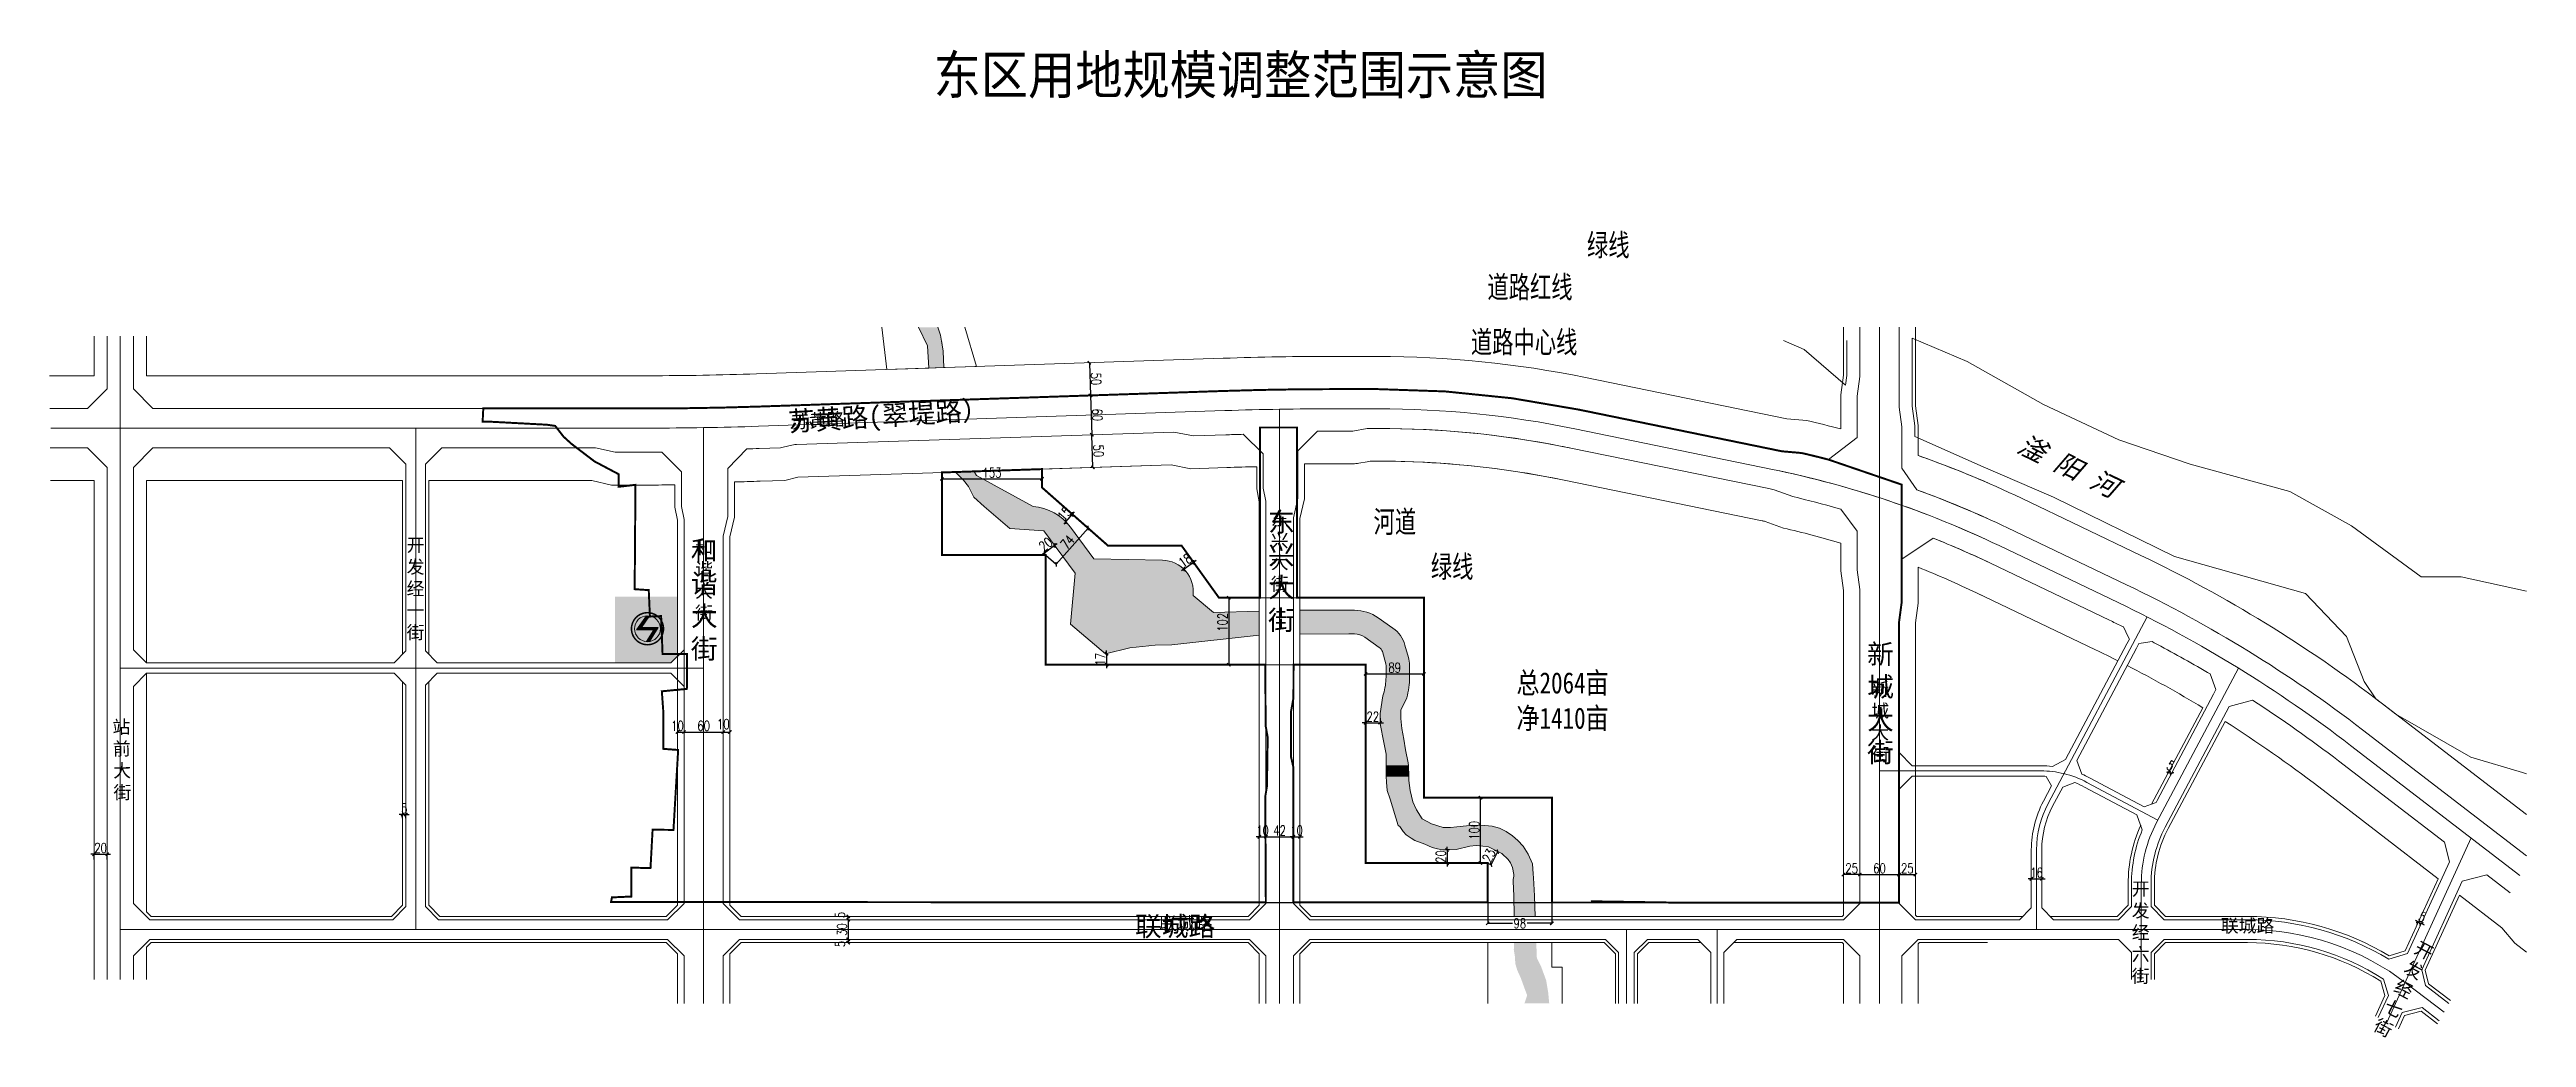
# Model space of a CAD drawing. Header units: millimetres. Extents: x 38549046 to 38552831, y 4061627 to 4063136.
import ezdxf
from ezdxf.enums import TextEntityAlignment as Align

# ---------------------------------------------------------------- set-up
doc = ezdxf.new("R2010")
doc.units = ezdxf.units.MM
doc.layers.get('0').update_dxf_attribs({"lineweight": 0})
for name, color, linetype, lineweight in [('00水体', 151, 'Continuous', 0), ('RD-中线', 1, 'Continuous', 0), ('RD-红线', 7, 'Continuous', 9), ('T-主要名称', 7, 'Continuous', 0), ('T-路名', 7, 'Continuous', 0), ('X-符号', 7, 'Continuous', 0), ('X-绿线', 72, 'Continuous', 0), ('YD-U12', 144, 'Continuous', 0), ('区域文字', 7, 'Continuous', 0)]:
    doc.layers.add(name, color=color, linetype=linetype, lineweight=lineweight)
doc.layers.add('00水体-边界', color=170, linetype='Continuous', lineweight=0, plot=False)
for name, color, linetype in [('dimension', 74, 'Continuous'), ('JMD', 6, 'Continuous'), ('text', 7, 'Continuous'), ('新路名', 7, 'Continuous')]:
    doc.layers.add(name, color=color, linetype=linetype)
doc.styles.add('AUDIT_D_040402182126-0', font='SimSun.ttf', dxfattribs={"width": 0.8})
doc.styles.add('hzsm', font='pdax.shx', dxfattribs={"width": 0.85, "bigfont": 'hzfs.shx'})
doc.styles.add('romans', font='romans.shx', dxfattribs={"width": 0.75})
doc.styles.add('title', font='SIMHEI.TTF', dxfattribs={"width": 0.9})
doc.styles.add('主要名称', font='SimSun.ttf', dxfattribs={"height": 20})
doc.styles.add('路名', font='SimSun.ttf', dxfattribs={"height": 50})
doc.dimstyles.new('1-1y', dxfattribs={"dimtxt": 6, "dimasz": 3, "dimexe": 0, "dimexo": 0, "dimgap": 2, "dimtad": 1, "dimdsep": 46, "dimtxsty": 'romans', "dimblk": 'ARCHTICK', "dimcen": 0, "dimclrd": 7, "dimclre": 7, "dimclrt": 7, "dimadec": 0, "dimazin": 0, "dimtfac": 1, "dimtix": 1, "dimtmove": 2, "dimatfit": 3, "dimldrblk": 'ARCHTICK', "dimfxl": 0, "dimtolj": 1, "dimtzin": 0, "dimlwd": -1, "dimarcsym": 0})

msp = doc.modelspace()

# ---------------------------------------------------------------- texts
at = {"layer": 'T-主要名称', "insert": (38552063.9, 4062548.9), "char_height": 30, "width": 260.355, "attachment_point": 1, "rotation": 334.0461, "style": '主要名称'}
msp.add_mtext('{\\fKaiTi_GB2312|b0|i1|c134|p49;滏 阳 河}', dxfattribs=at)
at = {"layer": 'T-路名', "attachment_point": 1, "style": '路名'}
for s, insert, char_height, width, rotation in [('苏黄路(翠堤路）', (38550173.8, 4062582.3), 30, 656, 3.5392), ('苏黄路', (38550178.8, 4062576.7), 20, 656, 3.5392), ('\\pt400;站前大街', (38549142.1, 4062110.8), 20, 45.94, 0.9172), ('开发经七街', (38552666.8, 4061774.6), 20, 41.891, 332.2636)]:
    msp.add_mtext(s, dxfattribs=dict(at, insert=insert, char_height=char_height, width=width, rotation=rotation))
for s, insert, char_height, width in [('\\pt400;东兴大街', (38550908, 4062429.1), 30, 41.891), ('\\pt400;东兴大街', (38550912.2, 4062429.1), 20, 41.891), ('开发经\\P一街', (38549591.8, 4062388.9), 20, 23.79), ('\\pt400;和谐大街', (38550026.1, 4062385.3), 30, 41.17), ('\\pt400;和谐大街', (38550032.5, 4062385.3), 20, 41.17), ('\\pt400;新城大街', (38551823.3, 4062227.2), 30, 41.891), ('\\pt400;新城大街', (38551829.7, 4062169), 20, 41.891), ('开发经六街', (38552227.7, 4061863.7), 20, 36.84), ('联城路', (38550704.6, 4061811.5), 30, 658.133), ('联城路', (38550741.5, 4061810.6), 20, 658.133), ('联城路', (38552363.7, 4061807.3), 20, 658.133)]:
    msp.add_mtext(s, dxfattribs=dict(at, insert=insert, char_height=char_height, width=width))
at = {"layer": 'text', "style": 'title', "width": 0.9}
msp.add_text('东区用地规模调整范围示意图', height=58.781, dxfattribs=at).set_placement((38550866, 4063098.3), align=Align.MIDDLE)
at = {"layer": '新路名', "linetype": 'Continuous', "lineweight": -3}
for s, insert, char_height, width, attachment_point, style in [('{\\Ftxt,hzfs|c134;绿线}', (38551395.3, 4062854.9), 38.277, 1100.055, 1, 'hzsm'), ('{\\Ftxt,hzfs|c134;道路红线}', (38551243.1, 4062790.7), 38.277, 1100.055, 1, 'hzsm'), ('{\\Ftxt,hzfs|c134;道路中心线}', (38551217.9, 4062706.7), 38.277, 1100.055, 1, 'hzsm'), ('{\\Ftxt,hzfs|c134;河道}', (38551069.2, 4062432.2), 38.277, 1100.055, 1, 'hzsm'), ('{\\Ftxt,hzfs|c134;绿线}', (38551156.7, 4062363.7), 38.277, 1100.055, 1, 'hzsm'), ('总2064亩\\P净1410亩', (38551358, 4062139.6), 32.35, 254.387, 5, 'AUDIT_D_040402182126-0')]:
    msp.add_mtext(s, dxfattribs=dict(at, insert=insert, char_height=char_height, width=width, attachment_point=attachment_point, style=style))

# ---------------------------------------------------------------- blocks, each defined once
blk = doc.blocks.new('_ArchTick')
at = {"color": 0, "linetype": 'ByBlock', "const_width": 0.4}
blk.add_lwpolyline([(-0.5, -0.5), (0.5, 0.5)], dxfattribs=at)
blk = doc.blocks.new('*D5')
at = {"layer": 'Defpoints', "color": 0}
for p in [(38550005.6, 4062093.2), (38550015.6, 4062093.2), (38550015.6, 4062093.2)]:
    blk.add_point(p, dxfattribs=at)
at = {"layer": 'dimension', "color": 7}
blk.add_line((38550005.6, 4062093.2), (38550015.6, 4062093.2), dxfattribs=at)
at = {"layer": 'dimension', "color": 7, "xscale": 5, "yscale": 5, "zscale": 5, "rotation": 180}
blk.add_blockref('_ArchTick', (38550005.6, 4062093.2), dxfattribs=at)
at = {"layer": 'dimension', "color": 7, "xscale": 5, "yscale": 5, "zscale": 5}
blk.add_blockref('_ArchTick', (38550015.6, 4062093.2), dxfattribs=at)
at = {"layer": 'dimension', "color": 7, "insert": (38550005.6, 4062102.7), "char_height": 15, "attachment_point": 5, "style": 'romans'}
blk.add_mtext('\\A1;10', dxfattribs=at)
blk = doc.blocks.new('*D6')
at = {"layer": 'Defpoints', "color": 0}
for p in [(38550634.9, 4062657.3), (38550636.6, 4062607.3), (38550636.6, 4062607.3)]:
    blk.add_point(p, dxfattribs=at)
at = {"layer": 'dimension', "color": 7, "lineweight": -2}
for p, q in [((38550634.9, 4062657.3), (38550634.9, 4062657.3)), ((38550636.6, 4062607.3), (38550636.6, 4062607.3))]:
    blk.add_line(p, q, dxfattribs=at)
at = {"layer": 'dimension', "color": 7}
blk.add_line((38550634.9, 4062657.3), (38550636.6, 4062607.3), dxfattribs=at)
at = {"layer": 'dimension', "color": 7, "xscale": 5, "yscale": 5, "zscale": 5}
for p, rotation in [((38550634.9, 4062657.3), 91.91615428002488), ((38550636.6, 4062607.3), 271.9161542800249)]:
    blk.add_blockref('_ArchTick', p, dxfattribs=dict(at, rotation=rotation))
at = {"layer": 'dimension', "color": 7, "insert": (38550645.2, 4062632.6), "char_height": 15, "attachment_point": 5, "rotation": 271.9162, "style": 'romans'}
blk.add_mtext('\\A1;50', dxfattribs=at)
blk = doc.blocks.new('*D7')
at = {"layer": 'Defpoints', "color": 0}
for p in [(38550894.6, 4061933.2), (38550904.6, 4061933.2), (38550904.6, 4061933.2)]:
    blk.add_point(p, dxfattribs=at)
at = {"layer": 'dimension', "color": 7}
for p, q in [((38550894.6, 4061933.2), (38550889.6, 4061933.2)), ((38550894.6, 4061933.2), (38550904.6, 4061933.2)), ((38550904.6, 4061933.2), (38550909.6, 4061933.2))]:
    blk.add_line(p, q, dxfattribs=at)
at = {"layer": 'dimension', "color": 7, "xscale": 5, "yscale": 5, "zscale": 5}
blk.add_blockref('_ArchTick', (38550894.6, 4061933.2), dxfattribs=at)
at = {"layer": 'dimension', "color": 7, "xscale": 5, "yscale": 5, "zscale": 5, "rotation": 180}
blk.add_blockref('_ArchTick', (38550904.6, 4061933.2), dxfattribs=at)
at = {"layer": 'dimension', "color": 7, "insert": (38550899.6, 4061942.7), "char_height": 15, "attachment_point": 5, "style": 'romans'}
blk.add_mtext('\\A1;10', dxfattribs=at)
blk = doc.blocks.new('*D1')
at = {"layer": 'Defpoints', "color": 0}
for p in [(38550946.6, 4061933.2), (38550956.6, 4061933.4), (38550956.6, 4061933.2)]:
    blk.add_point(p, dxfattribs=at)
at = {"layer": 'dimension', "color": 7}
for p, q in [((38550946.6, 4061933.2), (38550941.6, 4061933.2)), ((38550946.6, 4061933.2), (38550956.6, 4061933.2)), ((38550956.6, 4061933.2), (38550961.6, 4061933.2))]:
    blk.add_line(p, q, dxfattribs=at)
at = {"layer": 'dimension', "color": 7, "lineweight": -2}
blk.add_line((38550956.6, 4061933.4), (38550956.6, 4061933.2), dxfattribs=at)
at = {"layer": 'dimension', "color": 7, "xscale": 5, "yscale": 5, "zscale": 5}
blk.add_blockref('_ArchTick', (38550946.6, 4061933.2), dxfattribs=at)
at = {"layer": 'dimension', "color": 7, "xscale": 5, "yscale": 5, "zscale": 5, "rotation": 180}
blk.add_blockref('_ArchTick', (38550956.6, 4061933.2), dxfattribs=at)
at = {"layer": 'dimension', "color": 7, "insert": (38550951.6, 4061942.7), "char_height": 15, "attachment_point": 5, "style": 'romans'}
blk.add_mtext('\\A1;10', dxfattribs=at)
blk = doc.blocks.new('*D2')
at = {"layer": 'Defpoints', "color": 0}
for p in [(38550266.5, 4061811.5), (38550266.5, 4061811.5), (38550266.5, 4061806.5)]:
    blk.add_point(p, dxfattribs=at)
at = {"layer": 'dimension', "color": 7}
blk.add_line((38550266.5, 4061806.5), (38550266.5, 4061811.5), dxfattribs=at)
at = {"layer": 'dimension', "color": 7, "xscale": 5, "yscale": 5, "zscale": 5}
for p, rotation in [((38550266.5, 4061811.5), 90), ((38550266.5, 4061806.5), 270)]:
    blk.add_blockref('_ArchTick', p, dxfattribs=dict(at, rotation=rotation))
at = {"layer": 'dimension', "color": 7, "insert": (38550254, 4061813.7), "char_height": 15, "attachment_point": 5, "rotation": 90, "style": 'romans'}
blk.add_mtext('\\A1;5', dxfattribs=at)
blk = doc.blocks.new('*D3')
at = {"layer": 'Defpoints', "color": 0}
for p in [(38550638.6, 4062547.4), (38550638.6, 4062547.4), (38550640.3, 4062497.4)]:
    blk.add_point(p, dxfattribs=at)
at = {"layer": 'dimension', "color": 7}
blk.add_line((38550640.3, 4062497.4), (38550638.6, 4062547.4), dxfattribs=at)
at = {"layer": 'dimension', "color": 7, "xscale": 5, "yscale": 5, "zscale": 5}
for p, rotation in [((38550638.6, 4062547.4), 91.91615428000708), ((38550640.3, 4062497.4), 271.9161542800071)]:
    blk.add_blockref('_ArchTick', p, dxfattribs=dict(at, rotation=rotation))
at = {"layer": 'dimension', "color": 7, "insert": (38550648.9, 4062522.7), "char_height": 15, "attachment_point": 5, "rotation": 271.9162, "style": 'romans'}
blk.add_mtext('\\A1;50', dxfattribs=at)
blk = doc.blocks.new('*D4')
at = {"layer": 'Defpoints', "color": 0}
for p in [(38551787.2, 4061875.5), (38551787.2, 4061875.5), (38551812.2, 4061875.5)]:
    blk.add_point(p, dxfattribs=at)
at = {"layer": 'dimension', "color": 7}
blk.add_line((38551812.2, 4061875.5), (38551787.2, 4061875.5), dxfattribs=at)
at = {"layer": 'dimension', "color": 7, "xscale": 5, "yscale": 5, "zscale": 5, "rotation": 180}
blk.add_blockref('_ArchTick', (38551787.2, 4061875.5), dxfattribs=at)
at = {"layer": 'dimension', "color": 7, "xscale": 5, "yscale": 5, "zscale": 5}
blk.add_blockref('_ArchTick', (38551812.2, 4061875.5), dxfattribs=at)
at = {"layer": 'dimension', "color": 7, "insert": (38551799.7, 4061885), "char_height": 15, "attachment_point": 5, "style": 'romans'}
blk.add_mtext('\\A1;25', dxfattribs=at)
blk = doc.blocks.new('*D8')
at = {"layer": 'Defpoints', "color": 0}
for p in [(38550581.9, 4062378.4), (38550568.3, 4062363.4), (38550584.2, 4062375.2)]:
    blk.add_point(p, dxfattribs=at)
at = {"layer": 'dimension', "color": 7}
for p, q in [((38550566, 4062366.6), (38550581.9, 4062378.4)), ((38550581.9, 4062378.4), (38550585.9, 4062381.3)), ((38550566, 4062366.6), (38550562, 4062363.6))]:
    blk.add_line(p, q, dxfattribs=at)
at = {"layer": 'dimension', "color": 7, "lineweight": -2}
for p, q in [((38550584.2, 4062375.2), (38550581.9, 4062378.4)), ((38550568.3, 4062363.4), (38550566, 4062366.6))]:
    blk.add_line(p, q, dxfattribs=at)
at = {"layer": 'dimension', "color": 7, "xscale": 5, "yscale": 5, "zscale": 5}
for p, rotation in [((38550581.9, 4062378.4), 216.573353705014), ((38550566, 4062366.6), 36.57335370501394)]:
    blk.add_blockref('_ArchTick', p, dxfattribs=dict(at, rotation=rotation))
at = {"layer": 'dimension', "color": 7, "insert": (38550568.3, 4062380.1), "char_height": 15, "attachment_point": 5, "rotation": 36.5734, "style": 'romans'}
blk.add_mtext('\\A1;20', dxfattribs=at)
blk = doc.blocks.new('*D9')
at = {"layer": 'Defpoints', "color": 0}
for p in [(38550599.8, 4062413.7), (38550609, 4062425.8), (38550609.8, 4062425.1)]:
    blk.add_point(p, dxfattribs=at)
at = {"layer": 'dimension', "color": 7}
for p, q in [((38550599, 4062414.4), (38550595.7, 4062410.6)), ((38550599, 4062414.4), (38550609, 4062425.8)), ((38550609, 4062425.8), (38550612.3, 4062429.5))]:
    blk.add_line(p, q, dxfattribs=at)
at = {"layer": 'dimension', "color": 7, "lineweight": -2}
for p, q in [((38550599.8, 4062413.7), (38550599, 4062414.4)), ((38550609.8, 4062425.1), (38550609, 4062425.8))]:
    blk.add_line(p, q, dxfattribs=at)
at = {"layer": 'dimension', "color": 7, "xscale": 5, "yscale": 5, "zscale": 5}
for p, rotation in [((38550599, 4062414.4), 48.61542524741122), ((38550609, 4062425.8), 228.6154252474113)]:
    blk.add_blockref('_ArchTick', p, dxfattribs=dict(at, rotation=rotation))
at = {"layer": 'dimension', "color": 7, "insert": (38550596.9, 4062426.4), "char_height": 15, "attachment_point": 5, "rotation": 48.6154, "style": 'romans'}
blk.add_mtext('\\A1;15', dxfattribs=at)
blk = doc.blocks.new('*D10')
at = {"layer": 'Defpoints', "color": 0}
for p in [(38550782.6, 4062338.4), (38550794, 4062352.6), (38550796.9, 4062348.6)]:
    blk.add_point(p, dxfattribs=at)
at = {"layer": 'dimension', "color": 7}
for p, q in [((38550779.8, 4062342.4), (38550775.7, 4062339.4)), ((38550779.8, 4062342.4), (38550794, 4062352.6)), ((38550794, 4062352.6), (38550798.1, 4062355.5))]:
    blk.add_line(p, q, dxfattribs=at)
at = {"layer": 'dimension', "color": 7, "lineweight": -2}
for p, q in [((38550782.6, 4062338.4), (38550779.8, 4062342.4)), ((38550796.9, 4062348.6), (38550794, 4062352.6))]:
    blk.add_line(p, q, dxfattribs=at)
at = {"layer": 'dimension', "color": 7, "xscale": 5, "yscale": 5, "zscale": 5}
for p, rotation in [((38550779.8, 4062342.4), 35.64205745620755), ((38550794, 4062352.6), 215.6420574562075)]:
    blk.add_blockref('_ArchTick', p, dxfattribs=dict(at, rotation=rotation))
at = {"layer": 'dimension', "color": 7, "insert": (38550781.4, 4062355.2), "char_height": 15, "attachment_point": 5, "rotation": 35.6421, "style": 'romans'}
blk.add_mtext('\\A1;18', dxfattribs=at)
blk = doc.blocks.new('*D11')
at = {"layer": 'Defpoints', "color": 0}
for p in [(38550659.7, 4062212.7), (38550659.7, 4062195.9), (38550661.2, 4062195.9)]:
    blk.add_point(p, dxfattribs=at)
at = {"layer": 'dimension', "color": 7, "lineweight": -2}
for p, q in [((38550659.7, 4062212.7), (38550661.2, 4062212.7)), ((38550659.7, 4062195.9), (38550661.2, 4062195.9))]:
    blk.add_line(p, q, dxfattribs=at)
at = {"layer": 'dimension', "color": 7}
for p, q in [((38550661.2, 4062212.7), (38550661.2, 4062217.7)), ((38550661.2, 4062212.7), (38550661.2, 4062195.9)), ((38550661.2, 4062195.9), (38550661.2, 4062190.9))]:
    blk.add_line(p, q, dxfattribs=at)
at = {"layer": 'dimension', "color": 7, "xscale": 5, "yscale": 5, "zscale": 5}
for p, rotation in [((38550661.2, 4062212.7), 270), ((38550661.2, 4062195.9), 90)]:
    blk.add_blockref('_ArchTick', p, dxfattribs=dict(at, rotation=rotation))
at = {"layer": 'dimension', "color": 7, "insert": (38550651.7, 4062204.3), "char_height": 15, "attachment_point": 5, "rotation": 90, "style": 'romans'}
blk.add_mtext('\\A1;17', dxfattribs=at)
blk = doc.blocks.new('*D12')
at = {"layer": 'Defpoints', "color": 0}
for p in [(38551057, 4062114.3), (38551079.2, 4062114.3), (38551079.2, 4062107.3)]:
    blk.add_point(p, dxfattribs=at)
at = {"layer": 'dimension', "color": 7, "lineweight": -2}
for p, q in [((38551057, 4062114.3), (38551057, 4062107.3)), ((38551079.2, 4062114.3), (38551079.2, 4062107.3))]:
    blk.add_line(p, q, dxfattribs=at)
at = {"layer": 'dimension', "color": 7}
for p, q in [((38551057, 4062107.3), (38551052, 4062107.3)), ((38551057, 4062107.3), (38551079.2, 4062107.3)), ((38551079.2, 4062107.3), (38551084.2, 4062107.3))]:
    blk.add_line(p, q, dxfattribs=at)
at = {"layer": 'dimension', "color": 7, "xscale": 5, "yscale": 5, "zscale": 5}
blk.add_blockref('_ArchTick', (38551057, 4062107.3), dxfattribs=at)
at = {"layer": 'dimension', "color": 7, "xscale": 5, "yscale": 5, "zscale": 5, "rotation": 180}
blk.add_blockref('_ArchTick', (38551079.2, 4062107.3), dxfattribs=at)
at = {"layer": 'dimension', "color": 7, "insert": (38551068.1, 4062116.8), "char_height": 15, "attachment_point": 5, "style": 'romans'}
blk.add_mtext('\\A1;22', dxfattribs=at)
blk = doc.blocks.new('*D13')
at = {"layer": 'Defpoints', "color": 0}
for p in [(38551181.4, 4061893), (38551185.3, 4061913), (38551185.3, 4061893)]:
    blk.add_point(p, dxfattribs=at)
at = {"layer": 'dimension', "color": 7}
for p, q in [((38551181.4, 4061913), (38551181.4, 4061918)), ((38551181.4, 4061913), (38551181.4, 4061893)), ((38551181.4, 4061893), (38551181.4, 4061888))]:
    blk.add_line(p, q, dxfattribs=at)
at = {"layer": 'dimension', "color": 7, "lineweight": -2}
for p, q in [((38551185.3, 4061913), (38551181.4, 4061913)), ((38551185.3, 4061893), (38551181.4, 4061893))]:
    blk.add_line(p, q, dxfattribs=at)
at = {"layer": 'dimension', "color": 7, "xscale": 5, "yscale": 5, "zscale": 5}
for p, rotation in [((38551181.4, 4061913), 270), ((38551181.4, 4061893), 90)]:
    blk.add_blockref('_ArchTick', p, dxfattribs=dict(at, rotation=rotation))
at = {"layer": 'dimension', "color": 7, "insert": (38551171.9, 4061903), "char_height": 15, "attachment_point": 5, "rotation": 90, "style": 'romans'}
blk.add_mtext('\\A1;20', dxfattribs=at)
blk = doc.blocks.new('*D14')
at = {"layer": 'Defpoints', "color": 0}
for p in [(38551243.6, 4061893), (38551253.7, 4061913.2), (38551259, 4061910.5)]:
    blk.add_point(p, dxfattribs=at)
at = {"layer": 'dimension', "color": 7, "lineweight": -2}
for p, q in [((38551243.6, 4061893), (38551248.9, 4061890.4)), ((38551253.7, 4061913.2), (38551259, 4061910.5))]:
    blk.add_line(p, q, dxfattribs=at)
at = {"layer": 'dimension', "color": 7}
blk.add_line((38551248.9, 4061890.4), (38551259, 4061910.5), dxfattribs=at)
at = {"layer": 'dimension', "color": 7, "xscale": 5, "yscale": 5, "zscale": 5}
for p, rotation in [((38551248.9, 4061890.4), 243.4561146010046), ((38551259, 4061910.5), 63.45611460100454)]:
    blk.add_blockref('_ArchTick', p, dxfattribs=dict(at, rotation=rotation))
at = {"layer": 'dimension', "color": 7, "insert": (38551245.4, 4061904.7), "char_height": 15, "attachment_point": 5, "rotation": 63.4561, "style": 'romans'}
blk.add_mtext('\\A1;23', dxfattribs=at)
blk = doc.blocks.new('*D15')
at = {"layer": 'Defpoints', "color": 0}
for p in [(38551243.6, 4061832.3), (38551341.6, 4061832.3), (38551341.6, 4061801)]:
    blk.add_point(p, dxfattribs=at)
at = {"layer": 'dimension', "color": 7, "lineweight": -2}
for p, q in [((38551243.6, 4061832.3), (38551243.6, 4061801)), ((38551341.6, 4061832.3), (38551341.6, 4061801))]:
    blk.add_line(p, q, dxfattribs=at)
at = {"layer": 'dimension', "color": 7}
for p, q in [((38551243.6, 4061801), (38551281.5, 4061801)), ((38551341.6, 4061801), (38551303.7, 4061801))]:
    blk.add_line(p, q, dxfattribs=at)
at = {"layer": 'dimension', "color": 7, "xscale": 5, "yscale": 5, "zscale": 5, "rotation": 180}
blk.add_blockref('_ArchTick', (38551243.6, 4061801), dxfattribs=at)
at = {"layer": 'dimension', "color": 7, "xscale": 5, "yscale": 5, "zscale": 5}
blk.add_blockref('_ArchTick', (38551341.6, 4061801), dxfattribs=at)
at = {"layer": 'dimension', "color": 7, "insert": (38551292.6, 4061801), "char_height": 15, "attachment_point": 5, "style": 'romans'}
blk.add_mtext('\\A1;98', dxfattribs=at)
blk = doc.blocks.new('*D16')
at = {"layer": 'Defpoints', "color": 0}
for p in [(38551224.7, 4061993), (38551232.5, 4061993), (38551224.7, 4061893)]:
    blk.add_point(p, dxfattribs=at)
at = {"layer": 'dimension', "color": 7, "lineweight": -2}
for p, q in [((38551224.7, 4061993), (38551232.5, 4061993)), ((38551224.7, 4061893), (38551232.5, 4061893))]:
    blk.add_line(p, q, dxfattribs=at)
at = {"layer": 'dimension', "color": 7}
blk.add_line((38551232.5, 4061893), (38551232.5, 4061993), dxfattribs=at)
at = {"layer": 'dimension', "color": 7, "xscale": 5, "yscale": 5, "zscale": 5}
for p, rotation in [((38551232.5, 4061993), 90), ((38551232.5, 4061893), 270)]:
    blk.add_blockref('_ArchTick', p, dxfattribs=dict(at, rotation=rotation))
at = {"layer": 'dimension', "color": 7, "insert": (38551223, 4061943), "char_height": 15, "attachment_point": 5, "rotation": 90, "style": 'romans'}
blk.add_mtext('\\A1;100', dxfattribs=at)
blk = doc.blocks.new('*D17')
at = {"layer": 'Defpoints', "color": 0}
for p in [(38551057, 4062195.9), (38551146.1, 4062195.9), (38551146.1, 4062182)]:
    blk.add_point(p, dxfattribs=at)
at = {"layer": 'dimension', "color": 7, "lineweight": -2}
for p, q in [((38551057, 4062195.9), (38551057, 4062182)), ((38551146.1, 4062195.9), (38551146.1, 4062182))]:
    blk.add_line(p, q, dxfattribs=at)
at = {"layer": 'dimension', "color": 7}
blk.add_line((38551057, 4062182), (38551146.1, 4062182), dxfattribs=at)
at = {"layer": 'dimension', "color": 7, "xscale": 5, "yscale": 5, "zscale": 5, "rotation": 180}
blk.add_blockref('_ArchTick', (38551057, 4062182), dxfattribs=at)
at = {"layer": 'dimension', "color": 7, "xscale": 5, "yscale": 5, "zscale": 5}
blk.add_blockref('_ArchTick', (38551146.1, 4062182), dxfattribs=at)
at = {"layer": 'dimension', "color": 7, "insert": (38551101.5, 4062191.5), "char_height": 15, "attachment_point": 5, "style": 'romans'}
blk.add_mtext('\\A1;89', dxfattribs=at)
blk = doc.blocks.new('*D18')
at = {"layer": 'Defpoints', "color": 0}
for p in [(38550832.9, 4062298.4), (38550832.9, 4062195.9), (38550847.9, 4062195.9)]:
    blk.add_point(p, dxfattribs=at)
at = {"layer": 'dimension', "color": 7, "lineweight": -2}
for p, q in [((38550832.9, 4062298.4), (38550847.9, 4062298.4)), ((38550832.9, 4062195.9), (38550847.9, 4062195.9))]:
    blk.add_line(p, q, dxfattribs=at)
at = {"layer": 'dimension', "color": 7}
blk.add_line((38550847.9, 4062298.4), (38550847.9, 4062195.9), dxfattribs=at)
at = {"layer": 'dimension', "color": 7, "xscale": 5, "yscale": 5, "zscale": 5}
for p, rotation in [((38550847.9, 4062298.4), 90), ((38550847.9, 4062195.9), 270)]:
    blk.add_blockref('_ArchTick', p, dxfattribs=dict(at, rotation=rotation))
at = {"layer": 'dimension', "color": 7, "insert": (38550838.4, 4062260.8), "char_height": 15, "attachment_point": 5, "rotation": 90, "style": 'romans'}
blk.add_mtext('\\A1;102', dxfattribs=at)
blk = doc.blocks.new('*D19')
at = {"layer": 'Defpoints', "color": 0}
for p in [(38550617, 4062418.7), (38550633, 4062404.7), (38550568.3, 4062363.4)]:
    blk.add_point(p, dxfattribs=at)
at = {"layer": 'dimension', "color": 7, "lineweight": -2}
for p, q in [((38550617, 4062418.7), (38550633, 4062404.7)), ((38550568.3, 4062363.4), (38550584.2, 4062349.4))]:
    blk.add_line(p, q, dxfattribs=at)
at = {"layer": 'dimension', "color": 7}
blk.add_line((38550584.2, 4062349.4), (38550633, 4062404.7), dxfattribs=at)
at = {"layer": 'dimension', "color": 7, "xscale": 5, "yscale": 5, "zscale": 5}
for p, rotation in [((38550633, 4062404.7), 48.6154252322406), ((38550584.2, 4062349.4), 228.6154252322406)]:
    blk.add_blockref('_ArchTick', p, dxfattribs=dict(at, rotation=rotation))
at = {"layer": 'dimension', "color": 7, "insert": (38550601.5, 4062383.3), "char_height": 15, "attachment_point": 5, "rotation": 48.6154, "style": 'romans'}
blk.add_mtext('\\A1;74', dxfattribs=at)
blk = doc.blocks.new('*D20')
at = {"layer": 'Defpoints', "color": 0}
for p in [(38550409.6, 4062489.7), (38550562.6, 4062489.7), (38550562.6, 4062479.9)]:
    blk.add_point(p, dxfattribs=at)
at = {"layer": 'dimension', "color": 7, "lineweight": -2}
for p, q in [((38550409.6, 4062489.7), (38550409.6, 4062479.9)), ((38550562.6, 4062489.7), (38550562.6, 4062479.9))]:
    blk.add_line(p, q, dxfattribs=at)
at = {"layer": 'dimension', "color": 7}
blk.add_line((38550409.6, 4062479.9), (38550562.6, 4062479.9), dxfattribs=at)
at = {"layer": 'dimension', "color": 7, "xscale": 5, "yscale": 5, "zscale": 5, "rotation": 180}
blk.add_blockref('_ArchTick', (38550409.6, 4062479.9), dxfattribs=at)
at = {"layer": 'dimension', "color": 7, "xscale": 5, "yscale": 5, "zscale": 5}
blk.add_blockref('_ArchTick', (38550562.6, 4062479.9), dxfattribs=at)
at = {"layer": 'dimension', "color": 7, "insert": (38550486.1, 4062489.4), "char_height": 15, "attachment_point": 5, "style": 'romans'}
blk.add_mtext('\\A1;153', dxfattribs=at)
blk = doc.blocks.new('*D52')
at = {"layer": 'Defpoints', "color": 0}
for p in [(38550005.6, 4062093.2), (38550015.6, 4062093.2), (38550015.6, 4062093.2)]:
    blk.add_point(p, dxfattribs=at)
at = {"layer": 'dimension', "color": 7}
blk.add_line((38550005.6, 4062093.2), (38550015.6, 4062093.2), dxfattribs=at)
at = {"layer": 'dimension', "color": 7, "xscale": 5, "yscale": 5, "zscale": 5, "rotation": 180}
blk.add_blockref('_ArchTick', (38550005.6, 4062093.2), dxfattribs=at)
at = {"layer": 'dimension', "color": 7, "xscale": 5, "yscale": 5, "zscale": 5}
blk.add_blockref('_ArchTick', (38550015.6, 4062093.2), dxfattribs=at)
at = {"layer": 'dimension', "color": 7, "insert": (38550005.6, 4062102.7), "char_height": 15, "attachment_point": 5, "style": 'romans'}
blk.add_mtext('\\A1;10', dxfattribs=at)
blk = doc.blocks.new('*D53')
at = {"layer": 'Defpoints', "color": 0}
for p in [(38550015.6, 4062093.2), (38550075.6, 4062093.2), (38550075.6, 4062093.2)]:
    blk.add_point(p, dxfattribs=at)
at = {"layer": 'dimension', "color": 7}
blk.add_line((38550015.6, 4062093.2), (38550075.6, 4062093.2), dxfattribs=at)
at = {"layer": 'dimension', "color": 7, "xscale": 5, "yscale": 5, "zscale": 5, "rotation": 180}
blk.add_blockref('_ArchTick', (38550015.6, 4062093.2), dxfattribs=at)
at = {"layer": 'dimension', "color": 7, "xscale": 5, "yscale": 5, "zscale": 5}
blk.add_blockref('_ArchTick', (38550075.6, 4062093.2), dxfattribs=at)
at = {"layer": 'dimension', "color": 7, "insert": (38550045.6, 4062102.7), "char_height": 15, "attachment_point": 5, "style": 'romans'}
blk.add_mtext('\\A1;60', dxfattribs=at)
blk = doc.blocks.new('*D54')
at = {"layer": 'Defpoints', "color": 0}
for p in [(38550075.6, 4062093.2), (38550085.6, 4062093.2), (38550085.6, 4062093.2)]:
    blk.add_point(p, dxfattribs=at)
at = {"layer": 'dimension', "color": 7}
blk.add_line((38550075.6, 4062093.2), (38550085.6, 4062093.2), dxfattribs=at)
at = {"layer": 'dimension', "color": 7, "xscale": 5, "yscale": 5, "zscale": 5, "rotation": 180}
blk.add_blockref('_ArchTick', (38550075.6, 4062093.2), dxfattribs=at)
at = {"layer": 'dimension', "color": 7, "xscale": 5, "yscale": 5, "zscale": 5}
blk.add_blockref('_ArchTick', (38550085.6, 4062093.2), dxfattribs=at)
at = {"layer": 'dimension', "color": 7, "insert": (38550075.6, 4062105.3), "char_height": 15, "attachment_point": 5, "style": 'romans'}
blk.add_mtext('\\A1;10', dxfattribs=at)
blk = doc.blocks.new('*D55')
at = {"layer": 'Defpoints', "color": 0}
for p in [(38550266.5, 4061806.5), (38550266.5, 4061776.5), (38550266.5, 4061776.5)]:
    blk.add_point(p, dxfattribs=at)
at = {"layer": 'dimension', "color": 7}
blk.add_line((38550266.5, 4061806.5), (38550266.5, 4061776.5), dxfattribs=at)
at = {"layer": 'dimension', "color": 7, "xscale": 5, "yscale": 5, "zscale": 5}
for p, rotation in [((38550266.5, 4061806.5), 90), ((38550266.5, 4061776.5), 270)]:
    blk.add_blockref('_ArchTick', p, dxfattribs=dict(at, rotation=rotation))
at = {"layer": 'dimension', "color": 7, "insert": (38550257, 4061791.5), "char_height": 15, "attachment_point": 5, "rotation": 90, "style": 'romans'}
blk.add_mtext('\\A1;30', dxfattribs=at)
blk = doc.blocks.new('*D56')
at = {"layer": 'Defpoints', "color": 0}
for p in [(38550266.5, 4061776.5), (38550266.5, 4061771.5), (38550266.5, 4061771.5)]:
    blk.add_point(p, dxfattribs=at)
at = {"layer": 'dimension', "color": 7}
blk.add_line((38550266.5, 4061776.5), (38550266.5, 4061771.5), dxfattribs=at)
at = {"layer": 'dimension', "color": 7, "xscale": 5, "yscale": 5, "zscale": 5}
for p, rotation in [((38550266.5, 4061776.5), 90), ((38550266.5, 4061771.5), 270)]:
    blk.add_blockref('_ArchTick', p, dxfattribs=dict(at, rotation=rotation))
at = {"layer": 'dimension', "color": 7, "insert": (38550254, 4061769.4), "char_height": 15, "attachment_point": 5, "rotation": 90, "style": 'romans'}
blk.add_mtext('\\A1;5', dxfattribs=at)
blk = doc.blocks.new('*D57')
at = {"layer": 'Defpoints', "color": 0}
for p in [(38550634.9, 4062657.3), (38550636.6, 4062607.3), (38550636.6, 4062607.3)]:
    blk.add_point(p, dxfattribs=at)
at = {"layer": 'dimension', "color": 7, "lineweight": -2}
for p, q in [((38550634.9, 4062657.3), (38550634.9, 4062657.3)), ((38550636.6, 4062607.3), (38550636.6, 4062607.3))]:
    blk.add_line(p, q, dxfattribs=at)
at = {"layer": 'dimension', "color": 7}
blk.add_line((38550634.9, 4062657.3), (38550636.6, 4062607.3), dxfattribs=at)
at = {"layer": 'dimension', "color": 7, "xscale": 5, "yscale": 5, "zscale": 5}
for p, rotation in [((38550634.9, 4062657.3), 91.91615428002488), ((38550636.6, 4062607.3), 271.9161542800249)]:
    blk.add_blockref('_ArchTick', p, dxfattribs=dict(at, rotation=rotation))
at = {"layer": 'dimension', "color": 7, "insert": (38550645.2, 4062632.6), "char_height": 15, "attachment_point": 5, "rotation": 271.9162, "style": 'romans'}
blk.add_mtext('\\A1;50', dxfattribs=at)
blk = doc.blocks.new('*D58')
at = {"layer": 'Defpoints', "color": 0}
for p in [(38550636.6, 4062607.3), (38550638.6, 4062547.4), (38550638.6, 4062547.4)]:
    blk.add_point(p, dxfattribs=at)
at = {"layer": 'dimension', "color": 7, "lineweight": -2}
for p, q in [((38550636.6, 4062607.3), (38550636.6, 4062607.3)), ((38550638.6, 4062547.4), (38550638.6, 4062547.4))]:
    blk.add_line(p, q, dxfattribs=at)
at = {"layer": 'dimension', "color": 7}
blk.add_line((38550636.6, 4062607.3), (38550638.6, 4062547.4), dxfattribs=at)
at = {"layer": 'dimension', "color": 7, "xscale": 5, "yscale": 5, "zscale": 5}
for p, rotation in [((38550636.6, 4062607.3), 91.91615436544181), ((38550638.6, 4062547.4), 271.9161543654418)]:
    blk.add_blockref('_ArchTick', p, dxfattribs=dict(at, rotation=rotation))
at = {"layer": 'dimension', "color": 7, "insert": (38550647.1, 4062577.7), "char_height": 15, "attachment_point": 5, "rotation": 271.9162, "style": 'romans'}
blk.add_mtext('\\A1;60', dxfattribs=at)
blk = doc.blocks.new('*D59')
at = {"layer": 'Defpoints', "color": 0}
for p in [(38550894.6, 4061933.2), (38550904.6, 4061933.2), (38550904.6, 4061933.2)]:
    blk.add_point(p, dxfattribs=at)
at = {"layer": 'dimension', "color": 7}
for p, q in [((38550894.6, 4061933.2), (38550889.6, 4061933.2)), ((38550894.6, 4061933.2), (38550904.6, 4061933.2)), ((38550904.6, 4061933.2), (38550909.6, 4061933.2))]:
    blk.add_line(p, q, dxfattribs=at)
at = {"layer": 'dimension', "color": 7, "xscale": 5, "yscale": 5, "zscale": 5}
blk.add_blockref('_ArchTick', (38550894.6, 4061933.2), dxfattribs=at)
at = {"layer": 'dimension', "color": 7, "xscale": 5, "yscale": 5, "zscale": 5, "rotation": 180}
blk.add_blockref('_ArchTick', (38550904.6, 4061933.2), dxfattribs=at)
at = {"layer": 'dimension', "color": 7, "insert": (38550899.6, 4061942.7), "char_height": 15, "attachment_point": 5, "style": 'romans'}
blk.add_mtext('\\A1;10', dxfattribs=at)
blk = doc.blocks.new('*D60')
at = {"layer": 'Defpoints', "color": 0}
for p in [(38550904.6, 4061933.2), (38550946.6, 4061933.2), (38550946.6, 4061933.2)]:
    blk.add_point(p, dxfattribs=at)
at = {"layer": 'dimension', "color": 7}
blk.add_line((38550904.6, 4061933.2), (38550946.6, 4061933.2), dxfattribs=at)
at = {"layer": 'dimension', "color": 7, "xscale": 5, "yscale": 5, "zscale": 5, "rotation": 180}
blk.add_blockref('_ArchTick', (38550904.6, 4061933.2), dxfattribs=at)
at = {"layer": 'dimension', "color": 7, "xscale": 5, "yscale": 5, "zscale": 5}
blk.add_blockref('_ArchTick', (38550946.6, 4061933.2), dxfattribs=at)
at = {"layer": 'dimension', "color": 7, "insert": (38550925.6, 4061942.7), "char_height": 15, "attachment_point": 5, "style": 'romans'}
blk.add_mtext('\\A1;42', dxfattribs=at)
blk = doc.blocks.new('*D61')
at = {"layer": 'Defpoints', "color": 0}
for p in [(38550946.6, 4061933.2), (38550956.6, 4061933.4), (38550956.6, 4061933.2)]:
    blk.add_point(p, dxfattribs=at)
at = {"layer": 'dimension', "color": 7}
for p, q in [((38550946.6, 4061933.2), (38550941.6, 4061933.2)), ((38550946.6, 4061933.2), (38550956.6, 4061933.2)), ((38550956.6, 4061933.2), (38550961.6, 4061933.2))]:
    blk.add_line(p, q, dxfattribs=at)
at = {"layer": 'dimension', "color": 7, "lineweight": -2}
blk.add_line((38550956.6, 4061933.4), (38550956.6, 4061933.2), dxfattribs=at)
at = {"layer": 'dimension', "color": 7, "xscale": 5, "yscale": 5, "zscale": 5}
blk.add_blockref('_ArchTick', (38550946.6, 4061933.2), dxfattribs=at)
at = {"layer": 'dimension', "color": 7, "xscale": 5, "yscale": 5, "zscale": 5, "rotation": 180}
blk.add_blockref('_ArchTick', (38550956.6, 4061933.2), dxfattribs=at)
at = {"layer": 'dimension', "color": 7, "insert": (38550951.6, 4061942.7), "char_height": 15, "attachment_point": 5, "style": 'romans'}
blk.add_mtext('\\A1;10', dxfattribs=at)
blk = doc.blocks.new('*D62')
at = {"layer": 'Defpoints', "color": 0}
for p in [(38551812.2, 4061875.5), (38551872.2, 4061875.5), (38551872.2, 4061875.5)]:
    blk.add_point(p, dxfattribs=at)
at = {"layer": 'dimension', "color": 7}
blk.add_line((38551812.2, 4061875.5), (38551872.2, 4061875.5), dxfattribs=at)
at = {"layer": 'dimension', "color": 7, "xscale": 5, "yscale": 5, "zscale": 5, "rotation": 180}
blk.add_blockref('_ArchTick', (38551812.2, 4061875.5), dxfattribs=at)
at = {"layer": 'dimension', "color": 7, "xscale": 5, "yscale": 5, "zscale": 5}
blk.add_blockref('_ArchTick', (38551872.2, 4061875.5), dxfattribs=at)
at = {"layer": 'dimension', "color": 7, "insert": (38551842.2, 4061885), "char_height": 15, "attachment_point": 5, "style": 'romans'}
blk.add_mtext('\\A1;60', dxfattribs=at)
blk = doc.blocks.new('*D63')
at = {"layer": 'Defpoints', "color": 0}
for p in [(38551872.2, 4061875.5), (38551897.2, 4061875.5), (38551897.2, 4061875.5)]:
    blk.add_point(p, dxfattribs=at)
at = {"layer": 'dimension', "color": 7}
blk.add_line((38551872.2, 4061875.5), (38551897.2, 4061875.5), dxfattribs=at)
at = {"layer": 'dimension', "color": 7, "xscale": 5, "yscale": 5, "zscale": 5, "rotation": 180}
blk.add_blockref('_ArchTick', (38551872.2, 4061875.5), dxfattribs=at)
at = {"layer": 'dimension', "color": 7, "xscale": 5, "yscale": 5, "zscale": 5}
blk.add_blockref('_ArchTick', (38551897.2, 4061875.5), dxfattribs=at)
at = {"layer": 'dimension', "color": 7, "insert": (38551884.7, 4061885), "char_height": 15, "attachment_point": 5, "style": 'romans'}
blk.add_mtext('\\A1;25', dxfattribs=at)
blk = doc.blocks.new('*D64')
at = {"layer": 'Defpoints', "color": 0}
for p in [(38550266.5, 4061811.5), (38550266.5, 4061811.5), (38550266.5, 4061806.5)]:
    blk.add_point(p, dxfattribs=at)
at = {"layer": 'dimension', "color": 7}
blk.add_line((38550266.5, 4061806.5), (38550266.5, 4061811.5), dxfattribs=at)
at = {"layer": 'dimension', "color": 7, "xscale": 5, "yscale": 5, "zscale": 5}
for p, rotation in [((38550266.5, 4061811.5), 90), ((38550266.5, 4061806.5), 270)]:
    blk.add_blockref('_ArchTick', p, dxfattribs=dict(at, rotation=rotation))
at = {"layer": 'dimension', "color": 7, "insert": (38550254, 4061813.7), "char_height": 15, "attachment_point": 5, "rotation": 90, "style": 'romans'}
blk.add_mtext('\\A1;5', dxfattribs=at)
blk = doc.blocks.new('*D65')
at = {"layer": 'Defpoints', "color": 0}
for p in [(38550638.6, 4062547.4), (38550638.6, 4062547.4), (38550640.3, 4062497.4)]:
    blk.add_point(p, dxfattribs=at)
at = {"layer": 'dimension', "color": 7, "lineweight": -2}
for p, q in [((38550638.6, 4062547.4), (38550638.6, 4062547.4)), ((38550640.3, 4062497.4), (38550640.3, 4062497.4))]:
    blk.add_line(p, q, dxfattribs=at)
at = {"layer": 'dimension', "color": 7}
blk.add_line((38550640.3, 4062497.4), (38550638.6, 4062547.4), dxfattribs=at)
at = {"layer": 'dimension', "color": 7, "xscale": 5, "yscale": 5, "zscale": 5}
for p, rotation in [((38550638.6, 4062547.4), 91.91615428000708), ((38550640.3, 4062497.4), 271.9161542800071)]:
    blk.add_blockref('_ArchTick', p, dxfattribs=dict(at, rotation=rotation))
at = {"layer": 'dimension', "color": 7, "insert": (38550648.9, 4062522.7), "char_height": 15, "attachment_point": 5, "rotation": 271.9162, "style": 'romans'}
blk.add_mtext('\\A1;50', dxfattribs=at)
blk = doc.blocks.new('*D66')
at = {"layer": 'Defpoints', "color": 0}
for p in [(38551787.2, 4061875.5), (38551787.2, 4061875.5), (38551812.2, 4061875.5)]:
    blk.add_point(p, dxfattribs=at)
at = {"layer": 'dimension', "color": 7}
blk.add_line((38551812.2, 4061875.5), (38551787.2, 4061875.5), dxfattribs=at)
at = {"layer": 'dimension', "color": 7, "xscale": 5, "yscale": 5, "zscale": 5, "rotation": 180}
blk.add_blockref('_ArchTick', (38551787.2, 4061875.5), dxfattribs=at)
at = {"layer": 'dimension', "color": 7, "xscale": 5, "yscale": 5, "zscale": 5}
blk.add_blockref('_ArchTick', (38551812.2, 4061875.5), dxfattribs=at)
at = {"layer": 'dimension', "color": 7, "insert": (38551799.7, 4061885), "char_height": 15, "attachment_point": 5, "style": 'romans'}
blk.add_mtext('\\A1;25', dxfattribs=at)
blk = doc.blocks.new('*D67')
at = {"layer": 'Defpoints', "color": 0}
for p in [(38552074.2, 4061869), (38552090.2, 4061869), (38552090.2, 4061869)]:
    blk.add_point(p, dxfattribs=at)
at = {"layer": 'dimension', "color": 7}
for p, q in [((38552074.2, 4061869), (38552069.2, 4061869)), ((38552074.2, 4061869), (38552090.2, 4061869)), ((38552090.2, 4061869), (38552095.2, 4061869))]:
    blk.add_line(p, q, dxfattribs=at)
at = {"layer": 'dimension', "color": 7, "xscale": 5, "yscale": 5, "zscale": 5}
blk.add_blockref('_ArchTick', (38552074.2, 4061869), dxfattribs=at)
at = {"layer": 'dimension', "color": 7, "xscale": 5, "yscale": 5, "zscale": 5, "rotation": 180}
blk.add_blockref('_ArchTick', (38552090.2, 4061869), dxfattribs=at)
at = {"layer": 'dimension', "color": 7, "insert": (38552082.2, 4061878.5), "char_height": 15, "attachment_point": 5, "style": 'romans'}
blk.add_mtext('\\A1;16', dxfattribs=at)
blk = doc.blocks.new('*D68')
at = {"layer": 'Defpoints', "color": 0}
for p in [(38552282.8, 4062030), (38552287.2, 4062027.6), (38552288.6, 4062030.3)]:
    blk.add_point(p, dxfattribs=at)
at = {"layer": 'dimension', "color": 7, "lineweight": -2}
for p, q in [((38552282.8, 4062030), (38552284.2, 4062032.6)), ((38552287.2, 4062027.6), (38552288.6, 4062030.3))]:
    blk.add_line(p, q, dxfattribs=at)
at = {"layer": 'dimension', "color": 7}
blk.add_line((38552284.2, 4062032.6), (38552288.6, 4062030.3), dxfattribs=at)
at = {"layer": 'dimension', "color": 7, "xscale": 5, "yscale": 5, "zscale": 5}
for p, rotation in [((38552284.2, 4062032.6), 152.0483526995503), ((38552288.6, 4062030.3), 332.0483526995503)]:
    blk.add_blockref('_ArchTick', p, dxfattribs=dict(at, rotation=rotation))
at = {"layer": 'dimension', "color": 7, "insert": (38552287, 4062041.9), "char_height": 15, "attachment_point": 5, "rotation": 332.0484, "style": 'romans'}
blk.add_mtext('\\A1;5', dxfattribs=at)
blk = doc.blocks.new('*D71')
at = {"layer": 'Defpoints', "color": 0}
for p in [(38552663.7, 4061799.1), (38552668.3, 4061797.1), (38552670.1, 4061801)]:
    blk.add_point(p, dxfattribs=at)
at = {"layer": 'dimension', "color": 7}
for p, q in [((38552665.5, 4061803), (38552661, 4061805.1)), ((38552665.5, 4061803), (38552670.1, 4061801)), ((38552670.1, 4061801), (38552674.6, 4061798.9))]:
    blk.add_line(p, q, dxfattribs=at)
at = {"layer": 'dimension', "color": 7, "lineweight": -2}
for p, q in [((38552663.7, 4061799.1), (38552665.5, 4061803)), ((38552668.3, 4061797.1), (38552670.1, 4061801))]:
    blk.add_line(p, q, dxfattribs=at)
at = {"layer": 'dimension', "color": 7, "xscale": 5, "yscale": 5, "zscale": 5}
for p, rotation in [((38552665.5, 4061803), 335.4686772801911), ((38552670.1, 4061801), 155.4686772801911)]:
    blk.add_blockref('_ArchTick', p, dxfattribs=dict(at, rotation=rotation))
at = {"layer": 'dimension', "color": 7, "insert": (38552671.7, 4061810.7), "char_height": 15, "attachment_point": 5, "rotation": 335.4687, "style": 'romans'}
blk.add_mtext('\\A1;5', dxfattribs=at)
blk = doc.blocks.new('电力')
at = {"layer": 'X-符号'}
h = blk.add_hatch(color=255, dxfattribs=at)
edge = h.paths.add_edge_path()
edge.add_arc((0, -102), 102, 180, 360)
edge.add_arc((0, -102), 102, 0, 180)
blk.add_hatch(color=1, dxfattribs=at).paths.add_polyline_path([(-69, -110), (40, -110), (-6, -184, 0.058848), (13, -183), (68, -94), (-38, -94), (13, -21, 0.05773), (-6, -20)])
at = {"layer": 'X-符号', "linetype": 'Continuous', "const_width": 9.72}
blk.add_lwpolyline([(-102, -102, 1), (102, -102, 1)], format="xyb", close=True, dxfattribs=at)
at = {"layer": 'X-符号', "linetype": 'Continuous'}
for points in [[(-6, -20), (-69, -110), (40, -110), (-6, -184)], [(13, -21), (-38, -94), (68, -94), (13, -183)]]:
    blk.add_lwpolyline(points, dxfattribs=at)
blk.add_circle((0, -102), 82.5, dxfattribs=at)
blk = doc.blocks.new('*D74')
at = {"layer": 'Defpoints', "color": 0}
for p in [(38549114.2, 4061898.5), (38549134.2, 4061906.6), (38549134.2, 4061898.5)]:
    blk.add_point(p, dxfattribs=at)
at = {"layer": 'dimension', "color": 7}
for p, q in [((38549114.2, 4061906.6), (38549109.2, 4061906.6)), ((38549114.2, 4061906.6), (38549134.2, 4061906.6)), ((38549134.2, 4061906.6), (38549139.2, 4061906.6))]:
    blk.add_line(p, q, dxfattribs=at)
at = {"layer": 'dimension', "color": 7, "lineweight": -2}
for p, q in [((38549114.2, 4061898.5), (38549114.2, 4061906.6)), ((38549134.2, 4061898.5), (38549134.2, 4061906.6))]:
    blk.add_line(p, q, dxfattribs=at)
at = {"layer": 'dimension', "color": 7, "xscale": 5, "yscale": 5, "zscale": 5}
blk.add_blockref('_ArchTick', (38549114.2, 4061906.6), dxfattribs=at)
at = {"layer": 'dimension', "color": 7, "xscale": 5, "yscale": 5, "zscale": 5, "rotation": 180}
blk.add_blockref('_ArchTick', (38549134.2, 4061906.6), dxfattribs=at)
at = {"layer": 'dimension', "color": 7, "insert": (38549124.2, 4061916.1), "char_height": 15, "attachment_point": 5, "style": 'romans'}
blk.add_mtext('\\A1;20', dxfattribs=at)
blk = doc.blocks.new('*D77')
at = {"layer": 'Defpoints', "color": 0}
for p in [(38549585.6, 4061961.4), (38549590.6, 4061967.1), (38549590.6, 4061961.4)]:
    blk.add_point(p, dxfattribs=at)
at = {"layer": 'dimension', "color": 7}
for p, q in [((38549585.6, 4061967.1), (38549580.6, 4061967.1)), ((38549585.6, 4061967.1), (38549590.6, 4061967.1)), ((38549590.6, 4061967.1), (38549595.6, 4061967.1))]:
    blk.add_line(p, q, dxfattribs=at)
at = {"layer": 'dimension', "color": 7, "lineweight": -2}
for p, q in [((38549585.6, 4061961.4), (38549585.6, 4061967.1)), ((38549590.6, 4061961.4), (38549590.6, 4061967.1))]:
    blk.add_line(p, q, dxfattribs=at)
at = {"layer": 'dimension', "color": 7, "xscale": 5, "yscale": 5, "zscale": 5}
blk.add_blockref('_ArchTick', (38549585.6, 4061967.1), dxfattribs=at)
at = {"layer": 'dimension', "color": 7, "xscale": 5, "yscale": 5, "zscale": 5, "rotation": 180}
blk.add_blockref('_ArchTick', (38549590.6, 4061967.1), dxfattribs=at)
at = {"layer": 'dimension', "color": 7, "insert": (38549588.1, 4061976.6), "char_height": 15, "attachment_point": 5, "style": 'romans'}
blk.add_mtext('\\A1;5', dxfattribs=at)

# ---------------------------------------------------------------- dimensions: what is measured, and where the dimension line sits
at = {"layer": 'dimension', "color": 7}
for p1, p2, distance, picture, middle in [((38550634.9, 4062657.3), (38550636.6, 4062607.3), 0, '*D6', (38550645.2, 4062632.6)), ((38550634.9, 4062657.3), (38550636.6, 4062607.3), 0, '*D57', (38550645.2, 4062632.6)), ((38550640.3, 4062497.4), (38550638.6, 4062547.4), 0, '*D3', (38550648.9, 4062522.7)), ((38550640.3, 4062497.4), (38550638.6, 4062547.4), 0, '*D65', (38550648.9, 4062522.7)), ((38550409.6, 4062489.7), (38550562.6, 4062489.7), -9.8, '*D20', (38550486.1, 4062489.4)), ((38550568.3, 4062363.4), (38550617, 4062418.7), -21.2, '*D19', (38550601.5, 4062383.3)), ((38550599.8, 4062413.7), (38550609.8, 4062425.1), 1.1, '*D9', (38550596.9, 4062426.4)), ((38550568.3, 4062363.4), (38550584.2, 4062375.2), 3.9, '*D8', (38550568.3, 4062380.1)), ((38550782.6, 4062338.4), (38550796.9, 4062348.6), 4.9, '*D10', (38550781.4, 4062355.2)), ((38550659.7, 4062212.7), (38550659.7, 4062195.9), 1.5, '*D11', (38550651.7, 4062204.3)), ((38551057, 4062195.9), (38551146.1, 4062195.9), -13.9, '*D17', (38551101.5, 4062191.5)), ((38551057, 4062114.3), (38551079.2, 4062114.3), -7, '*D12', (38551068.1, 4062116.8)), ((38551224.7, 4061893), (38551224.7, 4061993), -7.7, '*D16', (38551223, 4061943)), ((38551185.3, 4061913), (38551185.3, 4061893), -3.8, '*D13', (38551171.9, 4061903)), ((38551243.6, 4061893), (38551253.7, 4061913.2), -5.9, '*D14', (38551245.4, 4061904.7)), ((38552074.2, 4061869), (38552090.2, 4061869), 0, '*D67', (38552082.2, 4061878.5)), ((38552663.7, 4061799.1), (38552668.3, 4061797.1), 4.3, '*D71', (38552671.7, 4061810.7))]:
    dim = msp.add_aligned_dim(p1=p1, p2=p2, distance=distance, dimstyle='1-1y', override={"dimtxt": 15, "dimasz": 5, "dimdec": 0, "dimfxl": 20, "dimfxlon": 1}, dxfattribs=at)
    dim.commit()
    dim.dimension.update_dxf_attribs({"geometry": picture, "text_midpoint": middle})
for base, p1, p2, angle, picture, middle in [((38550638.6, 4062547.4), (38550636.6, 4062607.3), (38550638.6, 4062547.4), 91.9162, '*D58', (38550647.1, 4062577.7)), ((38551787.2, 4061875.5), (38551812.2, 4061875.5), (38551787.2, 4061875.5), 180, '*D4', (38551799.7, 4061885)), ((38551787.2, 4061875.5), (38551812.2, 4061875.5), (38551787.2, 4061875.5), 180, '*D66', (38551799.7, 4061885)), ((38550266.5, 4061776.5), (38550266.5, 4061806.5), (38550266.5, 4061776.5), 90, '*D55', (38550257, 4061791.5))]:
    dim = msp.add_linear_dim(base=base, p1=p1, p2=p2, angle=angle, dimstyle='1-1y', override={"dimtxt": 15, "dimasz": 5, "dimdec": 0, "dimfxl": 20, "dimfxlon": 1}, dxfattribs=at)
    dim.commit()
    dim.dimension.update_dxf_attribs({"geometry": picture, "text_midpoint": middle})
for base, p1, p2, angle, picture, middle, dimtype in [((38550847.883, 4062195.901), (38550832.872, 4062298.3847), (38550832.872, 4062195.901), 270, '*D18', (38550838.383, 4062260.8036), 161), ((38552288.6, 4062030.3), (38552282.8, 4062030), (38552287.2, 4062027.6), 332.0484, '*D68', (38552287, 4062041.9), 161), ((38550266.5, 4061811.5), (38550266.5, 4061806.5), (38550266.5, 4061811.5), 270, '*D2', (38550254, 4061813.7), 160), ((38550266.5, 4061811.5), (38550266.5, 4061806.5), (38550266.5, 4061811.5), 270, '*D64', (38550254, 4061813.7), 160), ((38551341.6, 4061801), (38551243.6, 4061832.3), (38551341.6, 4061832.3), 0, '*D15', (38551292.6, 4061801), 161), ((38550266.5, 4061771.5), (38550266.5, 4061776.5), (38550266.5, 4061771.5), 90, '*D56', (38550254, 4061769.4), 160)]:
    dim = msp.add_linear_dim(base=base, p1=p1, p2=p2, angle=angle, dimstyle='1-1y', override={"dimtxt": 15, "dimasz": 5, "dimdec": 0, "dimfxl": 20, "dimfxlon": 1}, dxfattribs=at)
    dim.commit()
    dim.dimension.update_dxf_attribs({"geometry": picture, "text_midpoint": middle, "dimtype": dimtype})
for base, p1, p2, picture, middle in [((38550015.6, 4062093.2), (38550005.6, 4062093.2), (38550015.6, 4062093.2), '*D5', (38550005.6, 4062102.7)), ((38550015.6, 4062093.2), (38550005.6, 4062093.2), (38550015.6, 4062093.2), '*D52', (38550005.6, 4062102.7)), ((38550085.6, 4062093.2), (38550075.6, 4062093.2), (38550085.6, 4062093.2), '*D54', (38550075.6, 4062105.3))]:
    dim = msp.add_linear_dim(base=base, p1=p1, p2=p2, dimstyle='1-1y', override={"dimtxt": 15, "dimasz": 5, "dimdec": 0, "dimfxl": 20, "dimfxlon": 1}, dxfattribs=at)
    dim.commit()
    dim.dimension.update_dxf_attribs({"geometry": picture, "text_midpoint": middle, "dimtype": 160})
for base, p1, p2, picture, middle in [((38550075.6, 4062093.2), (38550015.6, 4062093.2), (38550075.6, 4062093.2), '*D53', (38550045.6, 4062102.7)), ((38549590.6, 4061967.1), (38549585.6, 4061961.4), (38549590.6, 4061961.4), '*D77', (38549588.1, 4061976.6)), ((38549134.2, 4061906.6), (38549114.2, 4061898.5), (38549134.2, 4061898.5), '*D74', (38549124.2, 4061916.1)), ((38550904.6, 4061933.2), (38550894.6, 4061933.2), (38550904.6, 4061933.2), '*D7', (38550899.6, 4061942.7)), ((38550904.6, 4061933.2), (38550894.6, 4061933.2), (38550904.6, 4061933.2), '*D59', (38550899.6, 4061942.7)), ((38550946.6, 4061933.2), (38550904.6, 4061933.2), (38550946.6, 4061933.2), '*D60', (38550925.6, 4061942.7)), ((38550956.6, 4061933.2), (38550946.6, 4061933.2), (38550956.6, 4061933.4), '*D1', (38550951.6, 4061942.7)), ((38550956.6, 4061933.2), (38550946.6, 4061933.2), (38550956.6, 4061933.4), '*D61', (38550951.6, 4061942.7)), ((38551872.2, 4061875.5), (38551812.2, 4061875.5), (38551872.2, 4061875.5), '*D62', (38551842.2, 4061885)), ((38551897.2, 4061875.5), (38551872.2, 4061875.5), (38551897.2, 4061875.5), '*D63', (38551884.7, 4061885))]:
    dim = msp.add_linear_dim(base=base, p1=p1, p2=p2, dimstyle='1-1y', override={"dimtxt": 15, "dimasz": 5, "dimdec": 0, "dimfxl": 20, "dimfxlon": 1}, dxfattribs=at)
    dim.commit()
    dim.dimension.update_dxf_attribs({"geometry": picture, "text_midpoint": middle})

# ---------------------------------------------------------------- hatches: boundary and pattern name
at = {"layer": '00水体'}
for points in [[(38550389.9, 4062649.1), (38550412.7, 4062649.9), (38550411.4, 4062674.9), (38550407.6, 4062699.6), (38550403.5, 4062711.6), (38550373.7, 4062711.6), (38550387.8, 4062683)], [(38550641.9, 4062357.9), (38550606.1, 4062406.2, 0.219082), (38550548.9, 4062437.6), (38550462.3, 4062484.8), (38550458.7, 4062491.3), (38550430.5, 4062490.4), (38550442.6, 4062477.7), (38550450.2, 4062468.1), (38550458.6, 4062452), (38550474.3, 4062437.8), (38550513.2, 4062404), (38550565.6, 4062400.3), (38550613.5, 4062335.8), (38550606, 4062258.1), (38550659.7, 4062212.7), (38550697, 4062221.7), (38550735.5, 4062226.1), (38550761.1, 4062226.3), (38550894.6, 4062241), (38550894.6, 4062277.7), (38550824.8, 4062275.9), (38550793.3, 4062301.5, 0.446908), (38550746.7, 4062355.7)], [(38551055.7, 4062238.2), (38551077.9, 4062222.5, -0.172581), (38551082.6, 4062216), (38551087.9, 4062197.3, -0.06966), (38551088.2, 4062195.3), (38551088.2, 4062177, -0.079055), (38551084.2, 4062151.5), (38551083.1, 4062148.5), (38551079.4, 4062121.4), (38551079.2, 4062115), (38551079.1, 4062107.3), (38551079.6, 4062103), (38551084.4, 4062079.6), (38551088.5, 4062059.6), (38551088.5, 4062041.8), (38551122.6, 4062041.8), (38551122.3, 4062046.3), (38551117.8, 4062066.1), (38551115.3, 4062082.2), (38551112.2, 4062098.7), (38551110.7, 4062113.9), (38551111.1, 4062126.5), (38551119.9, 4062145.6, 0.067442), (38551124.2, 4062177), (38551124.2, 4062195.3, 0.06966), (38551122.6, 4062207.2), (38551117.2, 4062225.9, 0.170498), (38551098.8, 4062251.9), (38551076.4, 4062267.6, 0.155049), (38551040.1, 4062279.1), (38551031.4, 4062279.1), (38550956.6, 4062279.1), (38550956.6, 4062242.5), (38551031.4, 4062243.1), (38551040.1, 4062243.1, -0.155049)], [(38551055.7, 4062238.2), (38551077.9, 4062222.5, -0.172581), (38551082.6, 4062216), (38551087.9, 4062197.3, -0.06966), (38551088.2, 4062195.3), (38551088.2, 4062177, -0.079055), (38551084.2, 4062151.5), (38551083.1, 4062148.5), (38551079.4, 4062121.4), (38551079.2, 4062115), (38551079.1, 4062107.3), (38551079.6, 4062103), (38551084.4, 4062079.6), (38551088.5, 4062059.6), (38551088.5, 4062041.8), (38551122.6, 4062041.8), (38551122.3, 4062046.3), (38551117.8, 4062066.1), (38551115.3, 4062082.2), (38551112.2, 4062098.7), (38551110.7, 4062113.9), (38551111.1, 4062126.5), (38551119.9, 4062145.6, 0.067442), (38551124.2, 4062177), (38551124.2, 4062195.3, 0.06966), (38551122.6, 4062207.2), (38551117.2, 4062225.9, 0.170498), (38551098.8, 4062251.9), (38551076.4, 4062267.6, 0.155049), (38551040.1, 4062279.1), (38551031.4, 4062279.1), (38550956.6, 4062279.1), (38550956.6, 4062242.5), (38551031.4, 4062243.1), (38551040.1, 4062243.1, -0.155049)], [(38551123.1, 4062025.8), (38551122.6, 4062041.8), (38551088.5, 4062041.8), (38551088.6, 4062025.8)], [(38551195.3, 4061913.9), (38551216.1, 4061919.1), (38551226.2, 4061920.1), (38551236, 4061919), (38551244.6, 4061917.7), (38551265.2, 4061907.4), (38551274.9, 4061898.7), (38551278.6, 4061893.3), (38551281.4, 4061886.1), (38551283.6, 4061875.8), (38551283.3, 4061873.1), (38551282.7, 4061867.8), (38551282.5, 4061865.5), (38551283.4, 4061842.3), (38551284.2, 4061813.5), (38551284.2, 4061812.5), (38551284.2, 4061811.5), (38551316.2, 4061811.5), (38551315.2, 4061843.1), (38551313.5, 4061870.7), (38551313.1, 4061876.7), (38551312.2, 4061892), (38551305.4, 4061906.6), (38551297.8, 4061919.1), (38551289.8, 4061927.3), (38551281.3, 4061934.5), (38551271.9, 4061941.1), (38551261.6, 4061946.5), (38551250.6, 4061949.3), (38551239.1, 4061950.2), (38551220.7, 4061950.8), (38551196.5, 4061948.6), (38551186.7, 4061947.4), (38551175.4, 4061947.4), (38551157.9, 4061953.2), (38551143.5, 4061960.4), (38551134.8, 4061974.1), (38551129.1, 4061986.6), (38551125.3, 4062003.7), (38551123.3, 4062019), (38551123.1, 4062025.8), (38551088.6, 4062025.8), (38551088.7, 4062016.6), (38551089.8, 4062003.8), (38551094.8, 4061990.4), (38551106.8, 4061950.6), (38551109.4, 4061948.8), (38551114.5, 4061941.5), (38551119.2, 4061936.3), (38551126.4, 4061931.2), (38551132.3, 4061927.6), (38551147.3, 4061921.7), (38551158.7, 4061916.6), (38551166.9, 4061914.9), (38551174.5, 4061913.1), (38551185.3, 4061913)], [(38551195.3, 4061913.9), (38551216.1, 4061919.1), (38551226.2, 4061920.1), (38551236, 4061919), (38551244.6, 4061917.7), (38551265.2, 4061907.4), (38551274.9, 4061898.7), (38551278.6, 4061893.3), (38551281.4, 4061886.1), (38551283.6, 4061875.8), (38551283.3, 4061873.1), (38551282.7, 4061867.8), (38551282.5, 4061865.5), (38551283.4, 4061842.3), (38551284.2, 4061813.5), (38551284.2, 4061812.5), (38551284.2, 4061811.5), (38551316.2, 4061811.5), (38551315.2, 4061843.1), (38551313.5, 4061870.7), (38551313.1, 4061876.7), (38551312.2, 4061892), (38551305.4, 4061906.6), (38551297.8, 4061919.1), (38551289.8, 4061927.3), (38551281.3, 4061934.5), (38551271.9, 4061941.1), (38551261.6, 4061946.5), (38551250.6, 4061949.3), (38551239.1, 4061950.2), (38551220.7, 4061950.8), (38551196.5, 4061948.6), (38551186.7, 4061947.4), (38551175.4, 4061947.4), (38551157.9, 4061953.2), (38551143.5, 4061960.4), (38551134.8, 4061974.1), (38551129.1, 4061986.6), (38551125.3, 4062003.7), (38551123.3, 4062019), (38551123.1, 4062025.8), (38551088.6, 4062025.8), (38551088.7, 4062016.6), (38551089.8, 4062003.8), (38551094.8, 4061990.4), (38551106.8, 4061950.6), (38551109.4, 4061948.8), (38551114.5, 4061941.5), (38551119.2, 4061936.3), (38551126.4, 4061931.2), (38551132.3, 4061927.6), (38551147.3, 4061921.7), (38551158.7, 4061916.6), (38551166.9, 4061914.9), (38551174.5, 4061913.1), (38551185.3, 4061913)], [(38551318.7, 4061747.7), (38551317.8, 4061771.5), (38551283.6, 4061771.5), (38551283.5, 4061760.7), (38551285.1, 4061750.6), (38551285.8, 4061739.2), (38551288.7, 4061729.5), (38551294.2, 4061717.3), (38551301.9, 4061696.2), (38551303.9, 4061690.9), (38551300.5, 4061681), (38551299.6, 4061678.7), (38551337.6, 4061678.7), (38551336, 4061695.2), (38551332.9, 4061713.9), (38551325.4, 4061734.3)], [(38551318.7, 4061747.7), (38551317.8, 4061771.5), (38551283.6, 4061771.5), (38551283.5, 4061760.7), (38551285.1, 4061750.6), (38551285.8, 4061739.2), (38551288.7, 4061729.5), (38551294.2, 4061717.3), (38551301.9, 4061696.2), (38551303.9, 4061690.9), (38551300.5, 4061681), (38551299.6, 4061678.7), (38551337.6, 4061678.7), (38551336, 4061695.2), (38551332.9, 4061713.9), (38551325.4, 4061734.3)]]:
    msp.add_hatch(color=256, dxfattribs=at).paths.add_polyline_path(points)
h = msp.add_hatch(color=256, dxfattribs=at)
edge = h.paths.add_edge_path()
edge.add_line((38550606, 4062258.1), (38550659.7, 4062212.7))
edge.add_line((38550659.7, 4062212.7), (38550697, 4062221.7))
edge.add_line((38550697, 4062221.7), (38550735.5, 4062226.1))
edge.add_line((38550735.5, 4062226.1), (38550761.1, 4062226.3))
edge.add_line((38550761.1, 4062226.3), (38550894.6, 4062241))
edge.add_line((38550894.6, 4062241), (38550894.6, 4062277.7))
edge.add_line((38550894.6, 4062277.7), (38550824.8, 4062275.9))
edge.add_line((38550824.8, 4062275.9), (38550793.3, 4062301.5))
edge.add_arc((38550745.7, 4062307.7), 48, 352.4929, 448.8139)
edge.add_line((38550746.7, 4062355.7), (38550641.9, 4062357.9))
edge.add_line((38550641.9, 4062357.9), (38550606.1, 4062406.2))
edge.add_arc((38550543.4, 4062359.7), 78, 36.5734, 86.0023)
edge.add_line((38550548.9, 4062437.6), (38550462.3, 4062484.8))
edge.add_line((38550462.3, 4062484.8), (38550458.7, 4062491.3))
edge.add_line((38550458.7, 4062491.3), (38550430.5, 4062490.4))
edge.add_line((38550430.5, 4062490.4), (38550442.6, 4062477.7))
edge.add_line((38550442.6, 4062477.7), (38550450.2, 4062468.1))
edge.add_line((38550450.2, 4062468.1), (38550458.6, 4062452))
edge.add_line((38550458.6, 4062452), (38550474.3, 4062437.8))
edge.add_line((38550474.3, 4062437.8), (38550513.2, 4062404))
edge.add_line((38550513.2, 4062404), (38550565.6, 4062400.3))
edge.add_line((38550565.6, 4062400.3), (38550613.5, 4062335.8))
edge.add_line((38550613.5, 4062335.8), (38550606, 4062258.1))
at = {"layer": 'YD-U12'}
msp.add_hatch(color=256, dxfattribs=at).paths.add_polyline_path([(38549910.2, 4062300.1), (38549910.2, 4062199), (38549995.6, 4062199), (38550005.6, 4062209), (38550005.6, 4062300.1)])

# ---------------------------------------------------------------- linework, layer by layer
at = {"color": 140, "const_width": 3}
msp.add_lwpolyline([(38550903.9, 4062195.9), (38550568.3, 4062195.9), (38550568.3, 4062343.6), (38550568.3, 4062363.4), (38550409.6, 4062363.4), (38550409.6, 4062489.7), (38550435.1, 4062490.5), (38550562.6, 4062494.8), (38550562.6, 4062466.7), (38550663.6, 4062377.7), (38550776, 4062377.7), (38550832.9, 4062298.4), (38550895.8, 4062298.4), (38550895.8, 4062558.4), (38550952.4, 4062558.4), (38550952.4, 4062298.4), (38551146.1, 4062298.4), (38551146.1, 4061993), (38551341.6, 4061993), (38551341.6, 4061832.8), (38551347.2, 4061832.8), (38551403.7, 4061832.8), (38551403.1, 4061834.6), (38551524.7, 4061832.7), (38551528.6, 4061832.7), (38551528.6, 4061832.7), (38551549.3, 4061832.4), (38551549.3, 4061832.7), (38551872.2, 4061832.6), (38551872.2, 4062261.9), (38551876.2, 4062291.9), (38551876.2, 4062357), (38551876.2, 4062471.1), (38551764.4, 4062509.3, 0.006885), (38551723.3, 4062519.4), (38551693.3, 4062522), (38551382.7, 4062585.7, 0.050642), (38551075.2, 4062617), (38551009.2, 4062617, 0.008361), (38550841, 4062614.2), (38550128.2, 4062590.3, -0.008361), (38549962, 4062587.5), (38549708.9, 4062587.5), (38549707.9, 4062567.3), (38549716.5, 4062567.4), (38549806.1, 4062562.6), (38549818.8, 4062560.8), (38549831.5, 4062544.4), (38549843.5, 4062533.5), (38549878.8, 4062506.6), (38549915.8, 4062487), (38549915.5, 4062467.8), (38549941.4, 4062470.8), (38549940.2, 4062311.4), (38549958.1, 4062310.2), (38549961.7, 4062310), (38549963.5, 4062269.6), (38549980.6, 4062270.3), (38549982.8, 4062212.5), (38550020.2, 4062212.5), (38550020.1, 4062163.2), (38550019.9, 4062159.1), (38549981.7, 4062155.4), (38549984.2, 4062121.1), (38549984, 4062067.5), (38550006.6, 4062065.8), (38550006.5, 4062063.2), (38549999.5, 4061943.7), (38549967.6, 4061944), (38549964.4, 4061885.3), (38549935.3, 4061886.1), (38549935, 4061841.9), (38549905.5, 4061840.6), (38549904.1, 4061833.5), (38549934.9, 4061833.5), (38550224.8, 4061833.4), (38550345.9, 4061833.3), (38550380.3, 4061833.3), (38550466.1, 4061833.2), (38550472.3, 4061833.2), (38550515.2, 4061833.2), (38550538.2, 4061833.2), (38550600.2, 4061833.2), (38550813.2, 4061833.1), (38550864.2, 4061833.1), (38550884, 4061833), (38550904.6, 4061833), (38550903.7, 4061994.5), (38550906.3, 4062010.2), (38550907.4, 4062085.2), (38550904.2, 4062103.1), (38550903.9, 4062195.9), (38550903.9, 4062195.9), (38550903.9, 4062195.9), (38550903.9, 4062195.9)], format="xyb", close=True, dxfattribs=at)
for points in [[(38550894.6, 4062051.8), (38550894.6, 4062195.9), (38550568.3, 4062195.9), (38550568.3, 4062343.6), (38550568.3, 4062363.4), (38550409.6, 4062363.4), (38550409.6, 4062489.7), (38550395.7, 4062489.2), (38550189.3, 4062482.3), (38550169.4, 4062477.6), (38550132, 4062476.4, -0.001937), (38550092.6, 4062475.2), (38550092.6, 4062421.2), (38550085.6, 4062391.2), (38550085.6, 4062209), (38550085.6, 4061828.6), (38550102.7, 4061811.5), (38550525.5, 4061811.5), (38550877.6, 4061811.5), (38550894.6, 4061828.6)], [(38550894.6, 4062444.7), (38550890.6, 4062464.7), (38550890.6, 4062498.5, 0.002324), (38550845, 4062497.2), (38550790.1, 4062495.4), (38550759.9, 4062501.4), (38550562.6, 4062494.8), (38550562.6, 4062466.7), (38550663.6, 4062377.7), (38550776, 4062377.7), (38550832.9, 4062298.4), (38550894.6, 4062298.4)], [(38551783.2, 4062381.6, 0.016045), (38551695.4, 4062404.8), (38551667.5, 4062415, 0.000847), (38551662.8, 4062416), (38551360.6, 4062478, 0.050642), (38551075.2, 4062507), (38551068.4, 4062507, 0.046104), (38551059.2, 4062506.1), (38551046.9, 4062503.8, -0.046104), (38551037.7, 4062503), (38551009.2, 4062503, 0.00232), (38550963.6, 4062502.8), (38550963.6, 4062449.2), (38550956.6, 4062419.2), (38550956.6, 4062298.4), (38551146.1, 4062298.4), (38551146.1, 4061993), (38551341.6, 4061993), (38551341.6, 4061811.5), (38551421.6, 4061811.5), (38551785.1, 4061811.5), (38551787.2, 4061813.6), (38551787.2, 4062041.8), (38551787.2, 4062309.5), (38551783.2, 4062339.5)]]:
    msp.add_lwpolyline(points, format="xyb", close=True)
for points in [[(38551243.6, 4061811.5), (38551243.6, 4061893), (38551057, 4061893), (38551057, 4062195.9), (38550568.3, 4062195.9), (38550568.3, 4062343.6), (38550568.3, 4062363.4), (38550409.6, 4062363.4), (38550409.6, 4062489.7)], [(38551243.6, 4061811.5), (38551243.6, 4061893), (38551057, 4061893), (38551057, 4062195.9), (38550568.3, 4062195.9), (38550568.3, 4062343.6), (38550568.3, 4062363.4), (38550409.6, 4062363.4), (38550409.6, 4062489.7)], [(38551341.6, 4061811.5), (38551341.6, 4061993), (38551146.1, 4061993), (38551146.1, 4062298.4), (38550832.9, 4062298.4), (38550776, 4062377.7), (38550663.6, 4062377.7), (38550562.6, 4062466.7), (38550562.6, 4062494.8)], [(38551341.6, 4061811.5), (38551341.6, 4061993), (38551146.1, 4061993), (38551146.1, 4062298.4), (38550832.9, 4062298.4), (38550776, 4062377.7), (38550663.6, 4062377.7), (38550562.6, 4062466.7), (38550562.6, 4062494.8)], [(38551088.6, 4062025.8), (38551088.6, 4062041.8)], [(38551122.6, 4062041.8), (38551123.1, 4062025.8)]]:
    msp.add_lwpolyline(points)
msp.add_lwpolyline([(38551057, 4062195.9), (38550946.9, 4062195.9), (38550946.8, 4062145.2), (38550943.2, 4062125.3), (38550943.2, 4062054.7), (38550946.5, 4062040.2), (38550946.6, 4061833), (38550966, 4061833), (38551042.2, 4061833), (38551243.6, 4061832.9), (38551243.6, 4061893), (38551057, 4061893)], close=True, dxfattribs=at)
msp.add_lwpolyline([(38551243.6, 4061893), (38551057, 4061893), (38551057, 4062195.9), (38550956.6, 4062195.9), (38550956.6, 4062051.8), (38550956.6, 4061828.6), (38550973.7, 4061811.5), (38551243.6, 4061811.5)], close=True)
at = {"layer": '00水体-边界'}
for points in [[(38550383.7, 4062691.4), (38550387.8, 4062683), (38550389.9, 4062649.1), (38550412.7, 4062649.9), (38550411.4, 4062674.9), (38550408.8, 4062691.4)], [(38551695.4, 4062691.4), (38551727.1, 4062677.3), (38551790.2, 4062623), (38551792.2, 4062637.7), (38551792.2, 4062691.4)]]:
    msp.add_lwpolyline(points, dxfattribs=at)
msp.add_lwpolyline([(38552830.7, 4062308.4), (38552730.9, 4062330.1), (38552669.7, 4062330.1), (38552563.3, 4062408.2), (38552469.2, 4062460.4), (38552316.8, 4062502.2), (38552207.7, 4062539.5), (38552092.7, 4062593.3), (38551976.1, 4062659), (38551892.2, 4062694.9), (38551892.2, 4062591), (38551896.2, 4062561), (38551896.2, 4062544.8), (38552000.5, 4062498.2), (38552108.1, 4062451.9), (38552292.8, 4062361.5), (38552493, 4062304.7), (38552555.8, 4062239.1), (38552582.7, 4062170.4), (38552600.8, 4062143.8, -0.0015), (38552610.8, 4062136.3), (38552631.1, 4062120.6), (38552745.9, 4062054.8), (38552824.7, 4062031.6), (38552830.7, 4062029.3)], format="xyb", dxfattribs=at)
msp.add_lwpolyline([(38551055.7, 4062238.2), (38551077.9, 4062222.5, -0.172581), (38551082.6, 4062216), (38551087.9, 4062197.3, -0.06966), (38551088.2, 4062195.3), (38551088.2, 4062177, -0.079055), (38551084.2, 4062151.5), (38551083.1, 4062148.5), (38551079.4, 4062121.4), (38551079.2, 4062115), (38551079.1, 4062107.3), (38551079.6, 4062103), (38551084.4, 4062079.6), (38551088.5, 4062059.6), (38551088.5, 4062041.8), (38551122.6, 4062041.8), (38551122.3, 4062046.3), (38551117.8, 4062066.1), (38551115.3, 4062082.2), (38551112.2, 4062098.7), (38551110.7, 4062113.9), (38551111.1, 4062126.5), (38551119.9, 4062145.6, 0.067442), (38551124.2, 4062177), (38551124.2, 4062195.3, 0.06966), (38551122.6, 4062207.2), (38551117.2, 4062225.9, 0.170498), (38551098.8, 4062251.9), (38551076.4, 4062267.6, 0.155049), (38551040.1, 4062279.1), (38551031.4, 4062279.1), (38550956.6, 4062279.1), (38550956.6, 4062242.5), (38551031.4, 4062243.1), (38551040.1, 4062243.1, -0.155049), (38551055.7, 4062238.2)], format="xyb", close=True, dxfattribs=at)
msp.add_lwpolyline([(38551195.3, 4061913.9), (38551216.1, 4061919.1), (38551226.2, 4061920.1), (38551236, 4061919), (38551244.6, 4061917.7), (38551265.2, 4061907.4), (38551274.9, 4061898.7), (38551278.6, 4061893.3), (38551281.4, 4061886.1), (38551283.6, 4061875.8), (38551283.3, 4061873.1), (38551282.7, 4061867.8), (38551282.5, 4061865.5), (38551283.4, 4061842.3), (38551284.2, 4061813.5), (38551284.2, 4061812.5), (38551284.2, 4061811.5), (38551316.2, 4061811.5), (38551315.2, 4061843.1), (38551313.5, 4061870.7), (38551313.1, 4061876.7), (38551312.2, 4061892), (38551305.4, 4061906.6), (38551297.8, 4061919.1), (38551289.8, 4061927.3), (38551281.3, 4061934.5), (38551271.9, 4061941.1), (38551261.6, 4061946.5), (38551250.6, 4061949.3), (38551239.1, 4061950.2), (38551220.7, 4061950.8), (38551196.5, 4061948.6), (38551186.7, 4061947.4), (38551175.4, 4061947.4), (38551157.9, 4061953.2), (38551143.5, 4061960.4), (38551134.8, 4061974.1), (38551129.1, 4061986.6), (38551125.3, 4062003.7), (38551123.3, 4062019), (38551123.1, 4062025.8), (38551088.6, 4062025.8), (38551088.7, 4062016.6), (38551089.8, 4062003.8), (38551094.8, 4061990.4), (38551106.8, 4061950.6), (38551109.4, 4061948.8), (38551114.5, 4061941.5), (38551119.2, 4061936.3), (38551126.4, 4061931.2), (38551132.3, 4061927.6), (38551147.3, 4061921.7), (38551158.7, 4061916.6), (38551166.9, 4061914.9), (38551174.5, 4061913.1), (38551185.3, 4061913), (38551195.3, 4061913.9)], close=True, dxfattribs=at)
at = {"layer": 'JMD', "linetype": 'Continuous'}
msp.add_lwpolyline([(38550893.3, 4061833), (38550954.8, 4061833), (38551549.3, 4061832.7), (38551872.2, 4061832.6)], dxfattribs=at)
at = {"layer": 'RD-中线', "flags": 128}
for points in [[(38549154.2, 4061715.2), (38549154.2, 4061791.5), (38549154.2, 4062698.1)], [(38550925.6, 4062586.3), (38550925.6, 4061791.5), (38550925.6, 4061678.7)], [(38550925.6, 4062586.3), (38550925.6, 4061791.5), (38550925.6, 4061715.2)], [(38549605.6, 4062557.5), (38549605.6, 4061791.5)], [(38550045.6, 4062558.2), (38550045.6, 4061791.5), (38550045.6, 4061678.7)], [(38550045.6, 4062558.2), (38550045.6, 4061791.5), (38550045.6, 4061715.2)], [(38550045.6, 4062191), (38549154.2, 4062191)], [(38552617.5, 4061649.6), (38552746.1, 4061931.4)], [(38549848.6, 4061791.5), (38550045.6, 4061791.5), (38550925.6, 4061791.5), (38551842.2, 4061791.5), (38552007.2, 4061791.5)], [(38551455.6, 4061791.5), (38551455.6, 4061678.7)], [(38551455.6, 4061791.5), (38551455.6, 4061715.2)], [(38551594.4, 4061678.7), (38551594.4, 4061791.5)], [(38551594.4, 4061715.2), (38551594.4, 4061791.5)]]:
    msp.add_lwpolyline(points, dxfattribs=at)
at = {"layer": 'RD-中线'}
for points in [[(38551842.2, 4062711.6), (38551842.2, 4061791.5), (38551842.2, 4061678.7)], [(38551842.2, 4062691.4), (38551842.2, 4061791.5), (38551842.2, 4061715.2)]]:
    msp.add_lwpolyline(points, dxfattribs=at)
at = {"layer": 'RD-中线', "flags": 128}
for points in [[(38552820.6, 4061874.2), (38552562, 4062072.8, 0.052238), (38552206.9, 4062290.9), (38552024.9, 4062378, 0.061056), (38551678.9, 4062494.3), (38551376.7, 4062556.4, 0.050642), (38551075.2, 4062587), (38551009.2, 4062587, 0.008361), (38550842.1, 4062584.2), (38550129.2, 4062560.3, -0.008361), (38549962, 4062557.5), (38549048.1, 4062557.5)], [(38552007.2, 4062386.3, 0.057799), (38551678.9, 4062494.3), (38551376.7, 4062556.4, 0.050642), (38551075.2, 4062587), (38551009.2, 4062587, 0.008361), (38550842.1, 4062584.2), (38550129.2, 4062560.3, -0.008361), (38549962, 4062557.5), (38549848.6, 4062557.5)], [(38552082.2, 4061791.5), (38552082.2, 4061913.4, -0.12257), (38552099.7, 4061983.8), (38552251.1, 4062269.1)], [(38552390.7, 4062190.8), (38552265.6, 4061954.9, 0.12257), (38552242.2, 4061861.2), (38552242.2, 4061715.2)], [(38549154.2, 4061791.5), (38550045.6, 4061791.5), (38550925.6, 4061791.5), (38551842.2, 4061791.5), (38552404.6, 4061791.5, -0.16525), (38552648.2, 4061708.7), (38552704.8, 4061665.3)]]:
    msp.add_lwpolyline(points, format="xyb", dxfattribs=at)
at = {"layer": 'RD-中线'}
for points in [[(38552124.1, 4062029.6, 0.05915), (38552088.9, 4062033.8), (38551842.2, 4062033.8)], [(38552267.6, 4061958.8), (38552159.2, 4062016.3, 0.062964), (38552124.1, 4062029.6, 0.02828)]]:
    msp.add_lwpolyline(points, format="xyb", dxfattribs=at)
at = {"layer": 'RD-红线', "flags": 128}
for points in [[(38549134.2, 4062617.5), (38549134.2, 4062698.1)], [(38551876.2, 4062496.1), (38551876.2, 4062559.6), (38551872.2, 4062589.6), (38551872.2, 4062711.6)], [(38551876.2, 4062496.1), (38551876.2, 4062559.6), (38551872.2, 4062589.6), (38551872.2, 4062691.4)], [(38549046.6, 4062587.5), (38549104.2, 4062587.5)], [(38549047.2, 4062527.5), (38549104.2, 4062527.5)], [(38549204.2, 4062527.5), (38549565.6, 4062527.5)], [(38551037.7, 4062553), (38551059.2, 4062557)], [(38551037.7, 4062553), (38551059.2, 4062557)], [(38549134.2, 4061715.2), (38549134.2, 4062497.5)], [(38549174.2, 4062219), (38549174.2, 4062497.5)], [(38549590.6, 4062502.5), (38549590.6, 4062217)], [(38549620.6, 4062217), (38549620.6, 4062502.5), (38549620.6, 4062502.5)], [(38550900.6, 4062518), (38550900.6, 4062465.7), (38550904.6, 4062445.7), (38550904.6, 4062061.8)], [(38550900.6, 4062518), (38550900.6, 4062465.7), (38550904.6, 4062445.7), (38550904.6, 4062061.8)], [(38550953.6, 4062522.9), (38550953.6, 4062450.3), (38550946.6, 4062420.3), (38550946.6, 4062061.8)], [(38550953.6, 4062522.9), (38550953.6, 4062450.3), (38550946.6, 4062420.3), (38550946.6, 4062061.8)], [(38552126.5, 4062051.3), (38552220.3, 4062228)], [(38549572.6, 4062199), (38549194.2, 4062199)], [(38549995.6, 4062199), (38549638.6, 4062199)], [(38552143.8, 4062049.8), (38552234.9, 4062221.4)], [(38549174.2, 4061831.5), (38549174.2, 4062163)], [(38549572.6, 4062183), (38549194.2, 4062183)], [(38549590.6, 4062165), (38549590.6, 4061826.5)], [(38549620.6, 4062165), (38549620.6, 4061826.5)], [(38549995.6, 4062183), (38549638.6, 4062183)], [(38552352.7, 4062151.1), (38552266.5, 4061988.8)], [(38551812.2, 4062061.8), (38551812.2, 4061831.5)], [(38551812.2, 4062061.8), (38551812.2, 4061831.5)], [(38551872.2, 4062061.8), (38551872.2, 4061831.5)], [(38551872.2, 4062005.8), (38551872.2, 4061831.5)], [(38552649, 4061754.8), (38552712.9, 4061894.7)], [(38552670.7, 4061730), (38552732.5, 4061865.4)], [(38552770.4, 4061874.9), (38552805.9, 4061847.7)], [(38549199.2, 4061806.5), (38549570.6, 4061806.5)], [(38549199.2, 4061776.5), (38549990.6, 4061776.5)], [(38549640.6, 4061806.5), (38549990.6, 4061806.5)], [(38549848.6, 4061806.5), (38549990.6, 4061806.5)], [(38549848.6, 4061776.5), (38549990.6, 4061776.5)], [(38549924.8, 4061806.5), (38549990.6, 4061806.5)], [(38549924.8, 4061776.5), (38549990.6, 4061776.5)], [(38550100.6, 4061806.5), (38550520.5, 4061806.5)], [(38550100.6, 4061806.5), (38550520.5, 4061806.5)], [(38550100.6, 4061806.5), (38550520.5, 4061806.5)], [(38550100.6, 4061776.5), (38550879.6, 4061776.5)], [(38550100.6, 4061776.5), (38550879.6, 4061776.5)], [(38550100.6, 4061776.5), (38550879.6, 4061776.5)], [(38550520.5, 4061806.5), (38550879.6, 4061806.5)], [(38550520.5, 4061806.5), (38550879.6, 4061806.5)], [(38550971.6, 4061806.5), (38551423.6, 4061806.5)], [(38550971.6, 4061806.5), (38551487.6, 4061806.5)], [(38550971.6, 4061776.5), (38551423.6, 4061776.5)], [(38550971.6, 4061776.5), (38551423.6, 4061776.5)], [(38551419.5, 4061806.5), (38551787.2, 4061806.5)], [(38551487.6, 4061806.5), (38551787.2, 4061806.5)], [(38551487.6, 4061776.5), (38551564.4, 4061776.5)], [(38551487.6, 4061776.5), (38551564.4, 4061776.5)], [(38551624.4, 4061776.5), (38551787.2, 4061776.5)], [(38551624.4, 4061776.5), (38551787.2, 4061776.5)], [(38551897.2, 4061806.5), (38552007.2, 4061806.5)], [(38551897.2, 4061806.5), (38552056.2, 4061806.5)], [(38551901.2, 4061776.5), (38552007.2, 4061776.5)], [(38551901.2, 4061776.5), (38552207.2, 4061776.5)], [(38552108.2, 4061806.5), (38552207.2, 4061806.5)], [(38549174.2, 4061715.2), (38549174.2, 4061751.5)], [(38551812.2, 4061751.5), (38551812.2, 4061716.9)], [(38551876.2, 4061751.5), (38551876.2, 4061678.7)], [(38551876.2, 4061751.5), (38551876.2, 4061715.2)], [(38552227.2, 4061756.5), (38552227.2, 4061715.2)], [(38552257.2, 4061756.5), (38552257.2, 4061715.2)], [(38552676.7, 4061705.8), (38552712.2, 4061678.5)], [(38552604.3, 4061656.9), (38552619.7, 4061690.5)], [(38552630.6, 4061642.3), (38552640.8, 4061664.6)], [(38552671.2, 4061672.2), (38552697.5, 4061652)]]:
    msp.add_lwpolyline(points, dxfattribs=at)
at = {"layer": 'RD-红线'}
for points in [[(38549174.2, 4062617.5), (38549174.2, 4062698.1)], [(38551812.2, 4062711.6), (38551812.2, 4062636.4), (38551808.2, 4062606.4), (38551808.2, 4062543.2)], [(38551812.2, 4062691.4), (38551812.2, 4062636.4), (38551808.2, 4062606.4), (38551808.2, 4062543.2)], [(38549104.2, 4062587.5), (38549134.2, 4062617.5)], [(38549174.2, 4062617.5), (38549204.2, 4062587.5)], [(38549134.2, 4062497.5), (38549104.2, 4062527.5)], [(38549204.2, 4062527.5), (38549174.2, 4062497.5)], [(38549590.6, 4062502.5), (38549565.6, 4062527.5)], [(38549645.6, 4062527.5), (38549620.6, 4062502.5)], [(38550900.6, 4062518), (38550869.9, 4062548)], [(38550900.6, 4062518), (38550869.9, 4062548)], [(38550983.4, 4062552.9), (38550953.6, 4062522.9)], [(38550983.4, 4062552.9), (38550953.6, 4062522.9)], [(38551764.4, 4062509.3), (38551808.2, 4062543.2)], [(38551764.4, 4062509.3), (38551808.2, 4062543.2)], [(38550011.6, 4062490.6), (38549981.5, 4062520.6)], [(38550011.6, 4062490.6), (38549981.5, 4062520.6)], [(38550011.6, 4062490.6), (38549981.5, 4062520.6)], [(38550011.6, 4062490.6), (38550011.6, 4062437.6), (38550015.6, 4062417.6), (38550015.6, 4062219)], [(38550011.6, 4062490.6), (38550011.6, 4062437.6), (38550015.6, 4062417.6), (38550015.6, 4062219)], [(38550011.6, 4062490.6), (38550011.6, 4062437.6), (38550015.6, 4062417.6), (38550015.6, 4062219)], [(38550082.6, 4062495.8), (38550082.6, 4062422.3), (38550075.6, 4062392.3), (38550075.6, 4062219)], [(38550082.6, 4062495.8), (38550082.6, 4062422.3), (38550075.6, 4062392.3), (38550075.6, 4062163)], [(38550082.6, 4062495.8), (38550082.6, 4062422.3), (38550075.6, 4062392.3), (38550075.6, 4062219)], [(38550111.7, 4062525.8), (38550082.6, 4062495.8)], [(38550111.7, 4062525.8), (38550082.6, 4062495.8)], [(38550111.7, 4062525.8), (38550082.6, 4062495.8)], [(38551876.2, 4062496.1), (38551899.3, 4062463.2)], [(38551876.2, 4062496.1), (38551899.3, 4062463.2)], [(38551808.2, 4062400.1), (38551783.1, 4062433.7)], [(38551808.2, 4062400.1), (38551783.1, 4062433.7)], [(38551812.2, 4062061.8), (38551812.2, 4062311.1), (38551808.2, 4062341.1), (38551808.2, 4062400.1)], [(38551812.2, 4062061.8), (38551812.2, 4062311.1), (38551808.2, 4062341.1), (38551808.2, 4062400.1)], [(38551924.2, 4062389.5), (38551876.2, 4062357)], [(38551924.2, 4062389.5), (38551876.2, 4062357)], [(38551876.2, 4062357), (38551876.2, 4062291.9), (38551872.2, 4062261.9), (38551872.2, 4062061.8)], [(38551876.2, 4062357), (38551876.2, 4062291.9), (38551872.2, 4062261.9), (38551872.2, 4062061.8)], [(38550075.6, 4062224.2), (38550075.6, 4061831.5)], [(38552222.3, 4062238.8), (38552214.8, 4062253.7), (38552211.5, 4062255.4)], [(38552220.3, 4062228), (38552224.1, 4062235.2), (38552222.3, 4062238.8)], [(38552241.8, 4062228.9), (38552238.6, 4062228.4), (38552234.9, 4062221.4)], [(38552261.9, 4062229.7), (38552258.8, 4062231.3), (38552241.8, 4062228.9)], [(38549174.2, 4062219), (38549194.2, 4062199)], [(38549572.6, 4062199), (38549590.6, 4062217)], [(38549620.6, 4062217), (38549638.6, 4062199)], [(38549995.6, 4062199), (38550015.6, 4062219)], [(38550015.6, 4062219), (38550015.6, 4061831.5)], [(38549194.2, 4062183), (38549174.2, 4062163)], [(38549590.6, 4062165), (38549572.6, 4062183)], [(38549638.6, 4062183), (38549620.6, 4062165)], [(38550015.6, 4062163), (38549995.6, 4062183)], [(38550015.6, 4062163), (38550015.6, 4061831.5)], [(38550015.6, 4062163), (38550015.6, 4061831.5)], [(38550075.6, 4062163), (38550075.6, 4061831.5)], [(38550075.6, 4062163), (38550075.6, 4061831.5)], [(38552352.7, 4062151.1), (38552356.3, 4062158), (38552347.3, 4062181.9), (38552343.3, 4062184.3)], [(38552412.4, 4062141.7), (38552376.7, 4062132.4)], [(38550904.6, 4062061.8), (38550904.6, 4061831.5)], [(38550904.6, 4062005.8), (38550904.6, 4062061.8)], [(38550946.6, 4062061.8), (38550946.6, 4061831.5)], [(38550946.6, 4062061.8), (38550946.6, 4062005.8)], [(38551872.2, 4062061.8), (38551892.2, 4062041.8)], [(38552106.6, 4062040.8), (38552126.5, 4062051.3)], [(38552143.8, 4062049.8), (38552151.2, 4062029)], [(38550904.6, 4062005.8), (38550904.6, 4061831.5)], [(38550946.6, 4062005.8), (38550946.6, 4061831.5)], [(38551892.2, 4062025.8), (38551872.2, 4062005.8)], [(38552105.1, 4062010.9), (38552096.8, 4062025.5)], [(38552140.9, 4062015.9), (38552122.2, 4062009)], [(38552243.8, 4061943.9), (38552235.6, 4061966.7)], [(38552246.6, 4061978.9), (38552257.9, 4061983.1)], [(38552257.9, 4061983.1), (38552264.9, 4061985.7), (38552266.5, 4061988.8)], [(38552712.9, 4061894.7), (38552705.3, 4061924.9)], [(38552770.4, 4061874.9), (38552732.5, 4061865.4)], [(38549174.2, 4061831.5), (38549199.2, 4061806.5)], [(38549570.6, 4061806.5), (38549590.6, 4061826.5)], [(38549620.6, 4061826.5), (38549640.6, 4061806.5)], [(38549990.6, 4061806.5), (38550015.6, 4061831.5)], [(38549990.6, 4061806.5), (38550015.6, 4061831.5)], [(38549990.6, 4061806.5), (38550015.6, 4061831.5)], [(38550075.6, 4061831.5), (38550100.6, 4061806.5)], [(38550075.6, 4061831.5), (38550100.6, 4061806.5)], [(38550075.6, 4061831.5), (38550100.6, 4061806.5)], [(38550879.6, 4061806.5), (38550904.6, 4061831.5)], [(38550879.6, 4061806.5), (38550904.6, 4061831.5)], [(38550946.6, 4061831.5), (38550971.6, 4061806.5)], [(38550946.6, 4061831.5), (38550971.6, 4061806.5)], [(38551787.2, 4061806.5), (38551812.2, 4061831.5)], [(38551787.2, 4061806.5), (38551812.2, 4061831.5)], [(38551872.2, 4061831.5), (38551897.2, 4061806.5)], [(38551872.2, 4061831.5), (38551897.2, 4061806.5)], [(38552056.2, 4061806.5), (38552074.2, 4061824.5)], [(38552090.2, 4061824.5), (38552108.2, 4061806.5)], [(38552207.2, 4061806.5), (38552227.2, 4061826.5)], [(38552257.2, 4061826.5), (38552277.2, 4061806.5)], [(38549199.2, 4061776.5), (38549174.2, 4061751.5)], [(38550015.6, 4061751.5), (38549990.6, 4061776.5)], [(38550015.6, 4061751.5), (38549990.6, 4061776.5)], [(38550015.6, 4061751.5), (38549990.6, 4061776.5)], [(38550100.6, 4061776.5), (38550075.6, 4061751.5)], [(38550100.6, 4061776.5), (38550075.6, 4061751.5)], [(38550100.6, 4061776.5), (38550075.6, 4061751.5)], [(38550904.6, 4061751.5), (38550879.6, 4061776.5)], [(38550904.6, 4061751.5), (38550879.6, 4061776.5)], [(38550971.6, 4061776.5), (38550946.6, 4061751.5)], [(38550971.6, 4061776.5), (38550946.6, 4061751.5)], [(38551443.6, 4061756.5), (38551423.6, 4061776.5)], [(38551443.6, 4061756.5), (38551423.6, 4061776.5)], [(38551487.6, 4061776.5), (38551467.6, 4061756.5)], [(38551487.6, 4061776.5), (38551467.6, 4061756.5)], [(38551584.4, 4061756.5), (38551564.4, 4061776.5)], [(38551584.4, 4061756.5), (38551564.4, 4061776.5)], [(38551624.4, 4061776.5), (38551604.4, 4061756.5)], [(38551624.4, 4061776.5), (38551604.4, 4061756.5)], [(38551812.2, 4061751.5), (38551787.2, 4061776.5)], [(38551812.2, 4061751.5), (38551787.2, 4061776.5)], [(38551901.2, 4061776.5), (38551876.2, 4061751.5)], [(38551901.2, 4061776.5), (38551876.2, 4061751.5)], [(38552227.2, 4061756.5), (38552207.2, 4061776.5)], [(38552277.2, 4061776.5), (38552257.2, 4061756.5)], [(38550015.6, 4061751.5), (38550015.6, 4061678.7)], [(38550015.6, 4061751.5), (38550015.6, 4061715.2)], [(38550075.6, 4061751.5), (38550075.6, 4061678.7)], [(38550075.6, 4061751.5), (38550075.6, 4061715.2)], [(38550904.6, 4061751.5), (38550904.6, 4061678.7)], [(38550904.6, 4061751.5), (38550904.6, 4061715.2)], [(38550946.6, 4061751.5), (38550946.6, 4061678.7)], [(38550946.6, 4061751.5), (38550946.6, 4061715.2)], [(38551467.6, 4061756.5), (38551467.6, 4061716.4)], [(38551584.4, 4061756.5), (38551584.4, 4061717.7)], [(38551604.4, 4061756.5), (38551604.4, 4061715.1)], [(38551812.2, 4061751.5), (38551812.2, 4061678.7)], [(38552620.4, 4061746), (38552649, 4061754.8)], [(38552619.7, 4061690.5), (38552612.3, 4061715.7)], [(38552670.7, 4061730), (38552676.7, 4061705.8)], [(38552671.2, 4061672.2), (38552640.8, 4061664.6)]]:
    msp.add_lwpolyline(points, dxfattribs=at)
for points in [[(38551764.4, 4062509.3, 0.006885), (38551723.3, 4062519.4), (38551693.3, 4062522), (38551382.7, 4062585.7, 0.050642), (38551075.2, 4062617), (38551009.2, 4062617, 0.008361), (38550841, 4062614.2), (38550128.2, 4062590.3, -0.008361), (38549962, 4062587.5), (38549204.2, 4062587.5)], [(38551764.4, 4062509.3, 0.006885), (38551723.3, 4062519.4), (38551693.3, 4062522), (38551382.7, 4062585.7, 0.050642), (38551075.2, 4062617), (38551009.2, 4062617, 0.008361), (38550841, 4062614.2), (38550128.2, 4062590.3, -0.008361), (38549962, 4062587.5), (38549848.6, 4062587.5)], [(38551764.4, 4062509.3, 0.006885), (38551723.3, 4062519.4), (38551693.3, 4062522), (38551382.7, 4062585.7, 0.050642), (38551075.2, 4062617), (38551009.2, 4062617, 0.008361), (38550841, 4062614.2), (38550128.2, 4062590.3, -0.008361), (38549962, 4062587.5), (38549924.8, 4062587.5)], [(38551783.1, 4062433.7), (38551779.2, 4062434.8, 0.012243), (38551709.7, 4062452.8), (38551681.4, 4062463.2, 0.001473), (38551672.9, 4062465), (38551370.7, 4062527, 0.002739), (38551354.9, 4062530.1)], [(38551783.1, 4062433.7), (38551779.2, 4062434.8, 0.012243), (38551709.7, 4062452.8), (38551681.4, 4062463.2, 0.001473), (38551672.9, 4062465), (38551370.7, 4062527, 0.002739), (38551370.7, 4062527)]]:
    msp.add_lwpolyline(points, format="xyb", dxfattribs=at)
at = {"layer": 'RD-红线', "flags": 128}
for points in [[(38549645.6, 4062527.5), (38549880.5, 4062527.5), (38549910.5, 4062520.5), (38549962, 4062520.5, 0.000968), (38549981.5, 4062520.6)], [(38549848.6, 4062527.5), (38549880.5, 4062527.5), (38549910.5, 4062520.5), (38549962, 4062520.5, 0.000968), (38549981.5, 4062520.6)], [(38550111.7, 4062525.8, 0.000924), (38550130.3, 4062526.3), (38550162.8, 4062527.4), (38550177.9, 4062531, -0.049334), (38550187.6, 4062532.3), (38550764, 4062551.5), (38550794.2, 4062545.6), (38550843.3, 4062547.2, -0.001183), (38550866.8, 4062547.9), (38550869.9, 4062548)], [(38550111.7, 4062525.8, 0.000924), (38550130.3, 4062526.3), (38550162.8, 4062527.4), (38550177.9, 4062531, -0.049334), (38550187.6, 4062532.3), (38550764, 4062551.5), (38550794.2, 4062545.6), (38550843.3, 4062547.2, -0.001183), (38550866.8, 4062547.9), (38550869.9, 4062548)], [(38550111.7, 4062525.8, 0.000924), (38550130.3, 4062526.3), (38550162.8, 4062527.4), (38550177.9, 4062531, -0.049334), (38550187.6, 4062532.3), (38550764, 4062551.5), (38550794.2, 4062545.6), (38550843.3, 4062547.2, -0.001183), (38550866.8, 4062547.9), (38550869.9, 4062548)], [(38550983.4, 4062552.9), (38550986.5, 4062552.9, -0.001145), (38551009.2, 4062553), (38551037.7, 4062553)], [(38550983.4, 4062552.9), (38550986.5, 4062552.9, -0.001145), (38551009.2, 4062553), (38551037.7, 4062553)], [(38551059.2, 4062557), (38551075.2, 4062557, -0.050642), (38551370.7, 4062527)], [(38551059.2, 4062557), (38551075.2, 4062557, -0.047896), (38551354.9, 4062530.1)], [(38549924.8, 4062520.5), (38549962, 4062520.5, 0.000968), (38549981.5, 4062520.6)], [(38552007.2, 4062419.3, 0.019053), (38551899.3, 4062463.2)], [(38552830.7, 4061904.2), (38552580.3, 4062096.6, 0.052238), (38552219.8, 4062318), (38552037.8, 4062405.1, 0.024565), (38551899.3, 4062463.2)], [(38552007.2, 4062353.2, 0.015412), (38551924.2, 4062389.5)], [(38552211.5, 4062255.4, 0.002472), (38552193.9, 4062263.9), (38552011.9, 4062351, 0.016292), (38551924.2, 4062389.5)], [(38552343.3, 4062184.3, 0.011828), (38552261.9, 4062229.7)], [(38552376.7, 4062132.4), (38552278.8, 4061947.9, 0.12257), (38552257.2, 4061861.2), (38552257.2, 4061826.5)], [(38552705.3, 4061924.9), (38552543.7, 4062049, 0.020408), (38552412.4, 4062141.7)], [(38552106.6, 4062040.8, 0.028015), (38552088.9, 4062041.8), (38551892.2, 4062041.8)], [(38552096.8, 4062025.5, 0.013827), (38552088.9, 4062025.8), (38551892.2, 4062025.8)], [(38552074.2, 4061824.5), (38552074.2, 4061913.4, -0.12257), (38552092.7, 4061987.5), (38552105.1, 4062010.9)], [(38552090.2, 4061824.5), (38552090.2, 4061913.4, -0.12257), (38552106.8, 4061980), (38552122.2, 4062009)], [(38552235.6, 4061966.7), (38552155.5, 4062009.2, 0.02828), (38552140.9, 4062015.9)], [(38552151.2, 4062029, -0.020738), (38552163, 4062023.3), (38552246.6, 4061978.9)], [(38552243.8, 4061943.9, 0.099007), (38552227.2, 4061861.2), (38552227.2, 4061826.5)], [(38552277.2, 4061806.5), (38552404.6, 4061806.5, -0.137599), (38552620.4, 4061746)], [(38552277.2, 4061776.5), (38552404.6, 4061776.5, -0.143444), (38552612.3, 4061715.7)]]:
    msp.add_lwpolyline(points, format="xyb", dxfattribs=at)
at = {"layer": 'RD-红线', "linetype": 'Continuous', "flags": 128}
for points in [[(38551443.6, 4061756.5), (38551443.6, 4061678.7)], [(38551443.6, 4061756.5), (38551443.6, 4061715.2)], [(38551467.6, 4061756.5), (38551467.6, 4061678.7)], [(38551584.4, 4061678.7), (38551584.4, 4061756.5)], [(38551604.4, 4061678.7), (38551604.4, 4061756.5)]]:
    msp.add_lwpolyline(points, dxfattribs=at)
at = {"layer": 'X-绿线', "flags": 128}
for points in [[(38549114.2, 4062698.1), (38549114.2, 4062637.5), (38549046.2, 4062637.5)], [(38549585.6, 4062477.5), (38549585.6, 4062212)], [(38549625.6, 4062477.5), (38549625.6, 4062212)], [(38550005.6, 4062209), (38550005.6, 4062416.6), (38550001.6, 4062436.6), (38550001.6, 4062470.7)], [(38550005.6, 4062209), (38550005.6, 4062416.6), (38550001.6, 4062436.6), (38550001.6, 4062470.7)], [(38550005.6, 4062209), (38550005.6, 4062416.6), (38550001.6, 4062436.6), (38550001.6, 4062470.7)], [(38549585.6, 4062170), (38549585.6, 4061828.6), (38549568.5, 4061811.5), (38549201.3, 4061811.5), (38549194.2, 4061818.6), (38549194.2, 4062183)]]:
    msp.add_lwpolyline(points, dxfattribs=at)
for points in [[(38549194.2, 4062698.1), (38549194.2, 4062637.5), (38549962, 4062637.5, 0.008361), (38550126.5, 4062640.3), (38550839.4, 4062664.1, -0.008361), (38551009.2, 4062667), (38551075.2, 4062667, -0.050642), (38551392.8, 4062634.7), (38551700.5, 4062571.6), (38551731.1, 4062569, -0.008465), (38551783.2, 4062556.1), (38551783.2, 4062608.1), (38551787.2, 4062638.1), (38551787.2, 4062638.1)], [(38549848.6, 4062637.5), (38549962, 4062637.5, 0.008361), (38550126.5, 4062640.3), (38550839.4, 4062664.1, -0.008361), (38551009.2, 4062667), (38551075.2, 4062667, -0.050642), (38551392.8, 4062634.7), (38551700.5, 4062571.6), (38551731.1, 4062569, -0.008465), (38551783.2, 4062556.1), (38551783.2, 4062608.1), (38551787.2, 4062638.1), (38551787.2, 4062711.6)], [(38549924.8, 4062637.5), (38549962, 4062637.5, 0.008361), (38550126.5, 4062640.3), (38550839.4, 4062664.1, -0.008361), (38551009.2, 4062667), (38551075.2, 4062667, -0.050642), (38551392.8, 4062634.7), (38551700.5, 4062571.6), (38551731.1, 4062569, -0.008465), (38551783.2, 4062556.1), (38551783.2, 4062608.1), (38551787.2, 4062638.1), (38551787.2, 4062691.4)], [(38551897.2, 4062711.6), (38551897.2, 4062703.5), (38551897.2, 4062591.3), (38551901.2, 4062561.3), (38551901.2, 4062515.6, -0.01803), (38552007.2, 4062474)], [(38551897.2, 4062691.4), (38551897.2, 4062591.3), (38551901.2, 4062561.3), (38551901.2, 4062515.6, -0.027106), (38552059.4, 4062450.2), (38552241.4, 4062363.1, -0.052238), (38552610.8, 4062136.3), (38552830.7, 4061967.3)]]:
    msp.add_lwpolyline(points, format="xyb", dxfattribs=at)
at = {"layer": 'X-绿线'}
for points in [[(38550092.6, 4062475.2, 0.001937), (38550132, 4062476.4), (38550169.4, 4062477.6), (38550189.3, 4062482.3), (38550395.7, 4062489.2), (38550435.1, 4062490.5), (38550759.9, 4062501.4), (38550790.1, 4062495.4), (38550845, 4062497.2, -0.002324), (38550890.6, 4062498.5, -0.001183)], [(38550092.6, 4062475.2, 0.001937), (38550132, 4062476.4), (38550169.4, 4062477.6), (38550189.3, 4062482.3), (38550395.7, 4062489.2), (38550435.1, 4062490.5), (38550759.9, 4062501.4), (38550790.1, 4062495.4), (38550845, 4062497.2, -0.002324), (38550890.6, 4062498.5, -0.001183)], [(38550092.6, 4062475.2, 0.001937), (38550132, 4062476.4), (38550169.4, 4062477.6), (38550189.3, 4062482.3), (38550395.7, 4062489.2), (38550435.1, 4062490.5), (38550759.9, 4062501.4), (38550790.1, 4062495.4), (38550845, 4062497.2, -0.002324), (38550890.6, 4062498.5, -0.001183)], [(38550963.6, 4062502.8, -0.00232), (38551009.2, 4062503), (38551037.7, 4062503, 0.046104), (38551046.9, 4062503.8), (38551059.2, 4062506.1, -0.046104), (38551068.4, 4062507), (38551075.2, 4062507, -0.050642), (38551360.6, 4062478, -0.034892)], [(38550963.6, 4062502.8, -0.00232), (38551009.2, 4062503), (38551037.7, 4062503, 0.046104), (38551046.9, 4062503.8), (38551059.2, 4062506.1, -0.046104), (38551068.4, 4062507), (38551075.2, 4062507, -0.039077), (38551296.1, 4062489.7, -0.034892)], [(38551296.1, 4062489.7, -0.011542), (38551360.6, 4062478), (38551662.8, 4062416, -0.000847), (38551667.5, 4062415), (38551695.4, 4062404.8, -0.016045), (38551783.2, 4062381.6), (38551783.2, 4062339.5), (38551787.2, 4062309.5), (38551787.2, 4062041.8)], [(38549625.6, 4062477.5), (38549874.7, 4062477.5), (38549904.8, 4062470.5), (38549962, 4062470.5, 0.001947), (38550001.6, 4062470.7, 0.000968)], [(38549848.6, 4062477.5), (38549874.7, 4062477.5), (38549904.8, 4062470.5), (38549962, 4062470.5, 0.001947), (38550001.6, 4062470.7)], [(38549924.8, 4062470.5), (38549962, 4062470.5, 0.001947), (38550001.6, 4062470.7)], [(38551360.6, 4062478, -1.130771), (38551360.6, 4062478), (38551662.8, 4062416, -0.000847), (38551667.5, 4062415), (38551695.4, 4062404.8, -0.016045), (38551783.2, 4062381.6), (38551783.2, 4062339.5), (38551787.2, 4062309.5), (38551787.2, 4062041.8)], [(38551897.2, 4062041.8), (38551897.2, 4062260.2), (38551901.2, 4062290.2), (38551901.2, 4062344.8, -0.01713), (38551990.3, 4062305.9), (38552007.2, 4062297.8)], [(38551897.2, 4062041.8), (38551897.2, 4062260.2), (38551901.2, 4062290.2), (38551901.2, 4062344.8, -0.01713), (38551990.3, 4062305.9), (38552172.3, 4062218.8, -0.004953), (38552206.5, 4062202, -0.002472)], [(38552220.8, 4062194.7, -0.017196), (38552336.1, 4062130.4, -0.011828)], [(38552370.2, 4062109.3, -0.022743), (38552513.3, 4062009.4), (38552695.7, 4061869.2), (38552645.4, 4061758.9), (38552621.1, 4061751.4, 0.136233), (38552404.6, 4061811.5), (38552279.3, 4061811.5), (38552262.2, 4061828.6), (38552262.2, 4061861.2, -0.12257), (38552283.2, 4061945.6), (38552370.2, 4062109.3)], [(38552103.2, 4061811.5), (38552205.2, 4061811.5), (38552222.2, 4061828.6), (38552222.2, 4061861.2, -0.105226), (38552241.3, 4061950.8)], [(38552599.9, 4061659.3), (38552614.4, 4061690.9), (38552608, 4061712.5, 0.142195), (38552404.6, 4061771.5), (38552279.3, 4061771.5), (38552262.2, 4061754.5), (38552262.2, 4061715.2)]]:
    msp.add_lwpolyline(points, format="xyb", dxfattribs=at)
for points in [[(38550890.6, 4062498.5), (38550890.6, 4062464.7), (38550894.6, 4062444.7), (38550894.6, 4062051.8)], [(38550890.6, 4062498.5), (38550890.6, 4062464.7), (38550894.6, 4062444.7), (38550894.6, 4062051.8)], [(38550963.6, 4062502.8), (38550963.6, 4062449.2), (38550956.6, 4062419.2), (38550956.6, 4062051.8)], [(38550963.6, 4062502.8), (38550963.6, 4062449.2), (38550956.6, 4062419.2), (38550956.6, 4062051.8)], [(38549047.6, 4062477.5), (38549114.2, 4062477.5), (38549114.2, 4061791.5), (38549114.2, 4061715.2)], [(38549194.2, 4062199), (38549194.2, 4062477.5), (38549585.6, 4062477.5)], [(38550092.6, 4062475.2), (38550092.6, 4062421.2), (38550085.6, 4062391.2), (38550085.6, 4062209)], [(38550092.6, 4062475.2), (38550092.6, 4062421.2), (38550085.6, 4062391.2), (38550085.6, 4062173)], [(38550092.6, 4062475.2), (38550092.6, 4062421.2), (38550085.6, 4062391.2), (38550085.6, 4062209)], [(38549848.6, 4061811.5), (38549988.5, 4061811.5), (38550005.6, 4061828.6), (38550005.6, 4062209)], [(38550085.6, 4062209), (38550085.6, 4061828.6), (38550102.7, 4061811.5), (38550525.5, 4061811.5)], [(38549625.6, 4062170), (38549625.6, 4061828.6), (38549642.7, 4061811.5), (38549988.5, 4061811.5), (38550005.6, 4061828.6), (38550005.6, 4062173)], [(38549924.8, 4061811.5), (38549988.5, 4061811.5), (38550005.6, 4061828.6), (38550005.6, 4062173)], [(38550085.6, 4062173), (38550085.6, 4061828.6), (38550102.7, 4061811.5), (38550525.5, 4061811.5)], [(38550085.6, 4062173), (38550085.6, 4061828.6), (38550102.7, 4061811.5), (38550525.5, 4061811.5)], [(38552257.9, 4061983.1), (38552336.1, 4062130.4)], [(38550525.5, 4061811.5), (38550877.6, 4061811.5), (38550894.6, 4061828.6), (38550894.6, 4062051.8)], [(38550525.5, 4061811.5), (38550877.6, 4061811.5), (38550894.6, 4061828.6), (38550894.6, 4062051.8)], [(38550956.6, 4062051.8), (38550956.6, 4061828.6), (38550973.7, 4061811.5), (38551421.6, 4061811.5)], [(38550956.6, 4062051.8), (38550956.6, 4061828.6), (38550973.7, 4061811.5), (38551489.7, 4061811.5)], [(38551421.6, 4061811.5), (38551785.1, 4061811.5), (38551787.2, 4061813.6), (38551787.2, 4062041.8)], [(38551489.7, 4061811.5), (38551785.1, 4061811.5), (38551787.2, 4061813.6), (38551787.2, 4062041.8)], [(38551897.2, 4062041.8), (38551897.2, 4061813.6), (38551899.3, 4061811.5), (38552007.2, 4061811.5)], [(38551897.2, 4062025.8), (38551897.2, 4061813.6), (38551899.3, 4061811.5), (38552061.2, 4061811.5)], [(38552714.6, 4061683), (38552681.1, 4061708.7), (38552675.9, 4061729.5), (38552728.3, 4061844.2)], [(38552728.3, 4061844.2), (38552793.3, 4061794.3), (38552812.8, 4061770.5), (38552830.7, 4061756.7)], [(38550005.6, 4061754.5), (38549988.5, 4061771.5), (38549642.7, 4061771.5), (38549568.5, 4061771.5), (38549201.3, 4061771.5), (38549194.2, 4061764.5), (38549194.2, 4061715.2)], [(38550005.6, 4061754.5), (38549988.5, 4061771.5), (38549848.6, 4061771.5)], [(38550005.6, 4061754.5), (38549988.5, 4061771.5), (38549924.8, 4061771.5)], [(38550784.6, 4061771.5), (38550102.7, 4061771.5), (38550085.6, 4061754.5), (38550085.6, 4061678.7)], [(38550784.6, 4061771.5), (38550102.7, 4061771.5), (38550085.6, 4061754.5), (38550085.6, 4061715.2)], [(38550894.6, 4061678.7), (38550894.6, 4061754.5), (38550877.6, 4061771.5), (38550784.6, 4061771.5)], [(38550894.6, 4061715.2), (38550894.6, 4061754.5), (38550877.6, 4061771.5), (38550784.6, 4061771.5)], [(38551438.6, 4061678.7), (38551438.6, 4061754.5), (38551421.6, 4061771.5), (38550973.7, 4061771.5), (38550956.6, 4061754.5), (38550956.6, 4061678.7)], [(38551438.6, 4061716.6), (38551438.6, 4061754.5), (38551421.6, 4061771.5), (38550973.7, 4061771.5), (38550956.6, 4061754.5), (38550956.6, 4061716.6)], [(38551243.6, 4061678.7), (38551243.6, 4061771.5)], [(38551243.6, 4061678.7), (38551243.6, 4061771.5)], [(38551569.4, 4061771.5), (38551489.7, 4061771.5), (38551472.6, 4061754.5), (38551472.6, 4061678.7)], [(38551569.4, 4061771.5), (38551489.7, 4061771.5), (38551472.6, 4061754.5), (38551472.6, 4061716.6)], [(38551787.2, 4061678.7), (38551787.2, 4061769.5), (38551785.1, 4061771.5), (38551619.4, 4061771.5)], [(38551787.2, 4061715.2), (38551787.2, 4061769.5), (38551785.1, 4061771.5), (38551619.4, 4061771.5)], [(38552007.2, 4061771.5), (38551903.3, 4061771.5), (38551901.2, 4061769.5), (38551901.2, 4061678.7)], [(38550005.6, 4061678.7), (38550005.6, 4061754.5)], [(38550005.6, 4061715.2), (38550005.6, 4061754.5)], [(38551357.6, 4061678.7), (38551357.6, 4061733.8), (38551357.6, 4061733.8)], [(38551357.6, 4061678.7), (38551357.6, 4061733.8), (38551357.6, 4061733.8)], [(38552695, 4061647.6), (38552670.1, 4061666.7), (38552644.4, 4061660.3), (38552635, 4061639.9)]]:
    msp.add_lwpolyline(points, dxfattribs=at)
msp.add_lwpolyline([(38551357.6, 4061733.8), (38551341.6, 4061733.8), (38551341.6, 4061771.5), (38551341.6, 4061750.5), (38551341.6, 4061733.8)], close=True, dxfattribs=at)
msp.add_lwpolyline([(38551357.6, 4061733.8), (38551341.6, 4061733.8), (38551341.6, 4061771.5), (38551341.6, 4061750.5), (38551341.6, 4061733.8)], close=True, dxfattribs=at)
at = {"layer": '区域文字'}
for points in [[(38550318.1, 4062711.6), (38550318.1, 4062711.6), (38550318.1, 4062711.6), (38550325.6, 4062646.9), (38550325.6, 4062646.9), (38550389.9, 4062649.1), (38550389.9, 4062649.1), (38550387.8, 4062683), (38550387.8, 4062683), (38550373.7, 4062711.6)], [(38550403.5, 4062711.6), (38550407.6, 4062699.6), (38550407.6, 4062699.6), (38550411.4, 4062674.9), (38550411.4, 4062674.9), (38550412.7, 4062649.9), (38550412.7, 4062649.9), (38550462.3, 4062651.5), (38550462.3, 4062651.5), (38550444.6, 4062711.6)]]:
    msp.add_lwpolyline(points, dxfattribs=at)
msp.add_lwpolyline([(38550606, 4062258.1), (38550659.7, 4062212.7), (38550659.7, 4062212.7), (38550697, 4062221.7), (38550697, 4062221.7), (38550735.5, 4062226.1), (38550735.5, 4062226.1), (38550761.1, 4062226.3), (38550761.1, 4062226.3), (38550894.6, 4062241), (38550894.6, 4062241), (38550894.6, 4062277.7), (38550894.6, 4062277.7), (38550824.8, 4062275.9), (38550824.8, 4062275.9), (38550793.3, 4062301.5), (38550793.3, 4062301.5, 0.446908), (38550746.7, 4062355.7), (38550746.7, 4062355.7), (38550641.9, 4062357.9), (38550641.9, 4062357.9), (38550606.1, 4062406.2), (38550606.1, 4062406.2, 0.219082), (38550548.9, 4062437.6), (38550548.9, 4062437.6), (38550462.3, 4062484.8), (38550462.3, 4062484.8), (38550458.7, 4062491.3), (38550458.7, 4062491.3), (38550430.5, 4062490.4), (38550430.5, 4062490.4), (38550442.6, 4062477.7), (38550442.6, 4062477.7), (38550450.2, 4062468.1), (38550450.2, 4062468.1), (38550458.6, 4062452), (38550458.6, 4062452), (38550474.3, 4062437.8), (38550474.3, 4062437.8), (38550513.2, 4062404), (38550513.2, 4062404), (38550565.6, 4062400.3), (38550565.6, 4062400.3), (38550613.5, 4062335.8), (38550613.5, 4062335.8), (38550606, 4062258.1)], format="xyb", dxfattribs=at)
msp.add_lwpolyline([(38550606, 4062258.1), (38550659.7, 4062212.7), (38550659.7, 4062212.7), (38550697, 4062221.7), (38550697, 4062221.7), (38550735.5, 4062226.1), (38550735.5, 4062226.1), (38550761.1, 4062226.3), (38550761.1, 4062226.3), (38550894.6, 4062241), (38550894.6, 4062241), (38550894.6, 4062277.7), (38550894.6, 4062277.7), (38550824.8, 4062275.9), (38550824.8, 4062275.9), (38550793.3, 4062301.5), (38550793.3, 4062301.5, 0.446908), (38550746.7, 4062355.7), (38550746.7, 4062355.7), (38550641.9, 4062357.9), (38550641.9, 4062357.9), (38550606.1, 4062406.2), (38550606.1, 4062406.2, 0.219082), (38550548.9, 4062437.6), (38550548.9, 4062437.6), (38550462.3, 4062484.8), (38550462.3, 4062484.8), (38550458.7, 4062491.3), (38550458.7, 4062491.3), (38550430.5, 4062490.4), (38550430.5, 4062490.4), (38550442.6, 4062477.7), (38550442.6, 4062477.7), (38550450.2, 4062468.1), (38550450.2, 4062468.1), (38550458.6, 4062452), (38550458.6, 4062452), (38550474.3, 4062437.8), (38550474.3, 4062437.8), (38550513.2, 4062404), (38550513.2, 4062404), (38550565.6, 4062400.3), (38550565.6, 4062400.3), (38550613.5, 4062335.8), (38550613.5, 4062335.8), (38550606, 4062258.1)], format="xyb", dxfattribs=at)
msp.add_lwpolyline([(38551055.7, 4062238.2), (38551077.9, 4062222.5, -0.172581), (38551082.6, 4062216), (38551087.9, 4062197.3, -0.06966), (38551088.2, 4062195.3), (38551088.2, 4062177, -0.079055), (38551084.2, 4062151.5), (38551083.1, 4062148.5), (38551079.4, 4062121.4), (38551079.2, 4062115), (38551079.1, 4062107.3), (38551079.6, 4062103), (38551084.4, 4062079.6), (38551088.5, 4062059.6), (38551088.5, 4062041.8), (38551122.6, 4062041.8), (38551122.3, 4062046.3), (38551117.8, 4062066.1), (38551115.3, 4062082.2), (38551112.2, 4062098.7), (38551110.7, 4062113.9), (38551111.1, 4062126.5), (38551119.9, 4062145.6, 0.067442), (38551124.2, 4062177), (38551124.2, 4062195.3, 0.06966), (38551122.6, 4062207.2), (38551117.2, 4062225.9, 0.170498), (38551098.8, 4062251.9), (38551076.4, 4062267.6, 0.155049), (38551040.1, 4062279.1), (38551031.4, 4062279.1), (38550956.6, 4062279.1), (38550956.6, 4062242.5), (38551031.4, 4062243.1), (38551040.1, 4062243.1, -0.155049), (38551055.7, 4062238.2)], format="xyb", close=True, dxfattribs=at)
msp.add_lwpolyline([(38551195.3, 4061913.9), (38551216.1, 4061919.1), (38551226.2, 4061920.1), (38551236, 4061919), (38551244.6, 4061917.7), (38551265.2, 4061907.4), (38551274.9, 4061898.7), (38551278.6, 4061893.3), (38551281.4, 4061886.1), (38551283.6, 4061875.8), (38551283.3, 4061873.1), (38551282.7, 4061867.8), (38551282.5, 4061865.5), (38551283.4, 4061842.3), (38551284.2, 4061813.5), (38551284.2, 4061812.5), (38551284.2, 4061811.5), (38551316.2, 4061811.5), (38551315.2, 4061843.1), (38551313.5, 4061870.7), (38551313.1, 4061876.7), (38551312.2, 4061892), (38551305.4, 4061906.6), (38551297.8, 4061919.1), (38551289.8, 4061927.3), (38551281.3, 4061934.5), (38551271.9, 4061941.1), (38551261.6, 4061946.5), (38551250.6, 4061949.3), (38551239.1, 4061950.2), (38551220.7, 4061950.8), (38551196.5, 4061948.6), (38551186.7, 4061947.4), (38551175.4, 4061947.4), (38551157.9, 4061953.2), (38551143.5, 4061960.4), (38551134.8, 4061974.1), (38551129.1, 4061986.6), (38551125.3, 4062003.7), (38551123.3, 4062019), (38551123.1, 4062025.8), (38551088.6, 4062025.8), (38551088.7, 4062016.6), (38551089.8, 4062003.8), (38551094.8, 4061990.4), (38551106.8, 4061950.6), (38551109.4, 4061948.8), (38551114.5, 4061941.5), (38551119.2, 4061936.3), (38551126.4, 4061931.2), (38551132.3, 4061927.6), (38551147.3, 4061921.7), (38551158.7, 4061916.6), (38551166.9, 4061914.9), (38551174.5, 4061913.1), (38551185.3, 4061913), (38551195.3, 4061913.9)], close=True, dxfattribs=at)

# ---------------------------------------------------------------- block references
at = {"layer": 'X-符号', "xscale": 0.2400000020861626, "yscale": 0.2400000002235174, "zscale": 0.24}
msp.add_blockref('电力', (38549959.8, 4062275.5), dxfattribs=at)

msp.set_redraw_order([(e.dxf.handle, doc.entitydb.next_handle()) for e in msp.query("TEXT MTEXT ATTDEF DIMENSION ARC_DIMENSION")])  # texts and dimensions are drawn at this point

doc.saveas('drawing.dxf')
